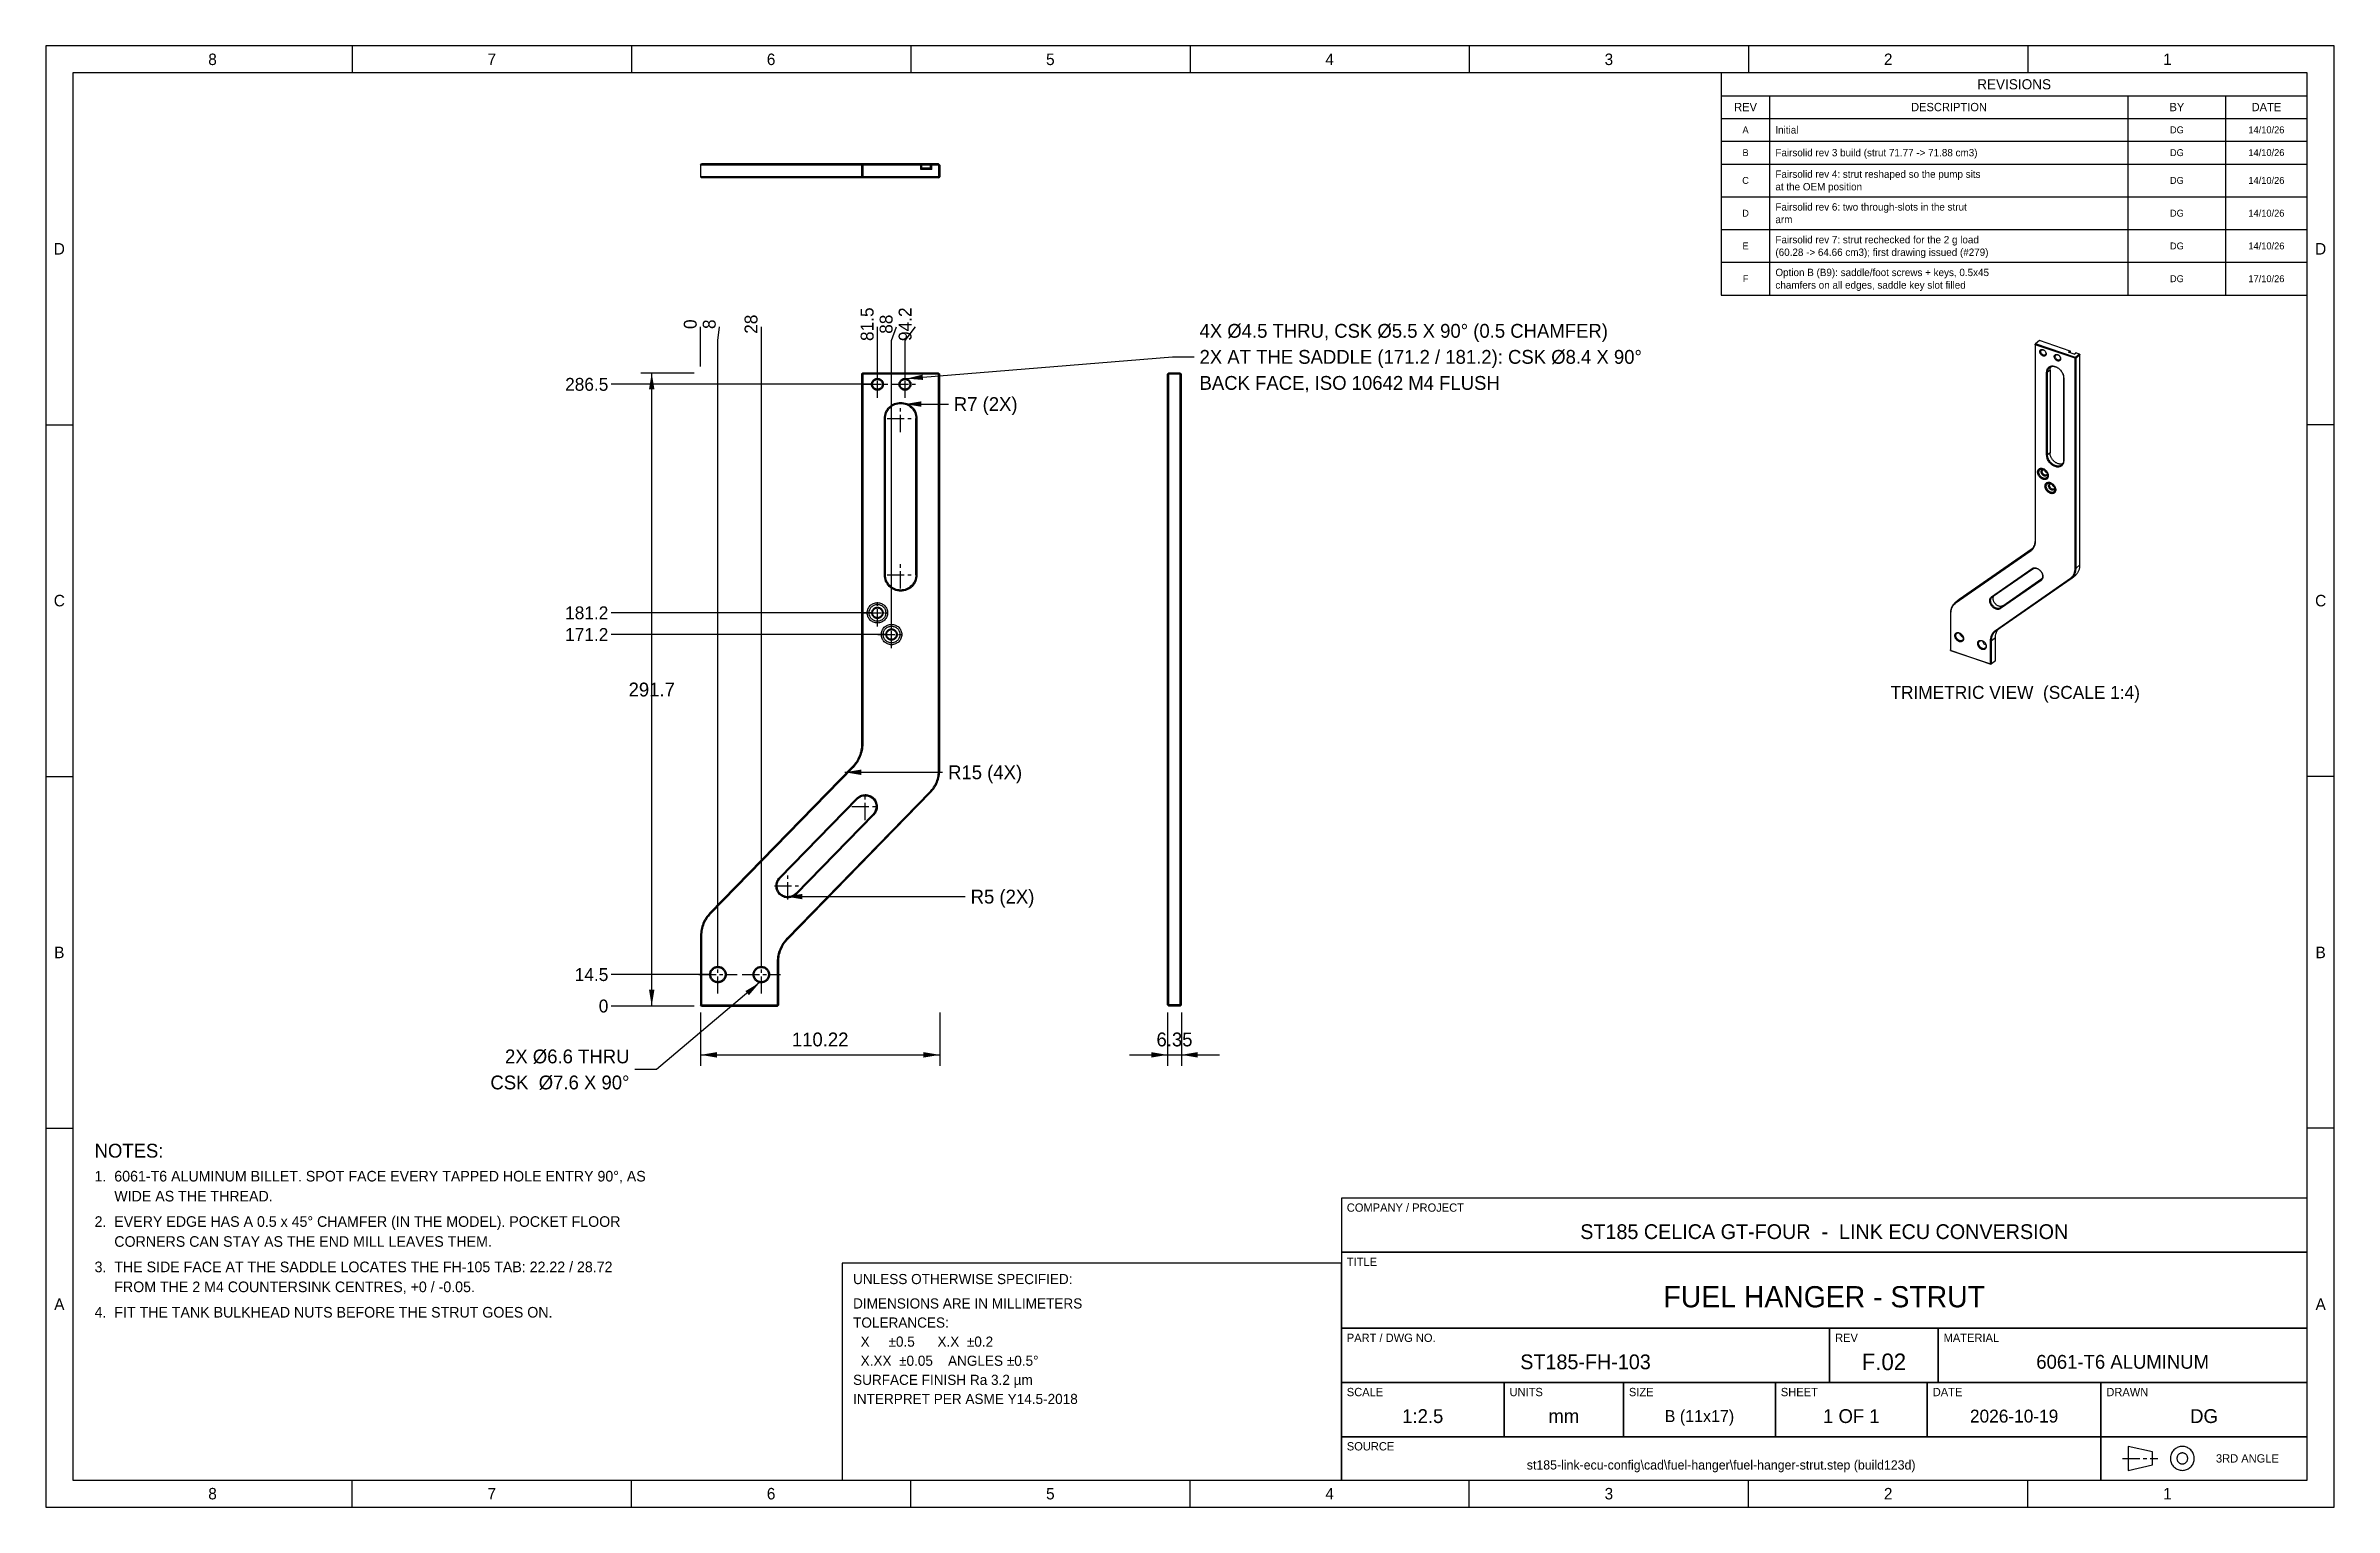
# Model space of a CAD drawing. Header units: millimetres. Extents: x 5 to 427, y 5 to 274.
import ezdxf
from ezdxf.enums import TextEntityAlignment as Align

# ---------------------------------------------------------------- set-up
doc = ezdxf.new("R2010")
doc.units = ezdxf.units.MM
doc.linetypes.add('CENTER', pattern=[5.08, 3.175, -0.635, 0.635, -0.635])
for name, color, linetype in [('BORDER', 7, 'CONTINUOUS'), ('CENTER', 1, 'CENTER'), ('DIM', 3, 'CONTINUOUS'), ('TANGENT', 7, 'CONTINUOUS'), ('TEXT', 7, 'Continuous'), ('THIN', 7, 'CONTINUOUS'), ('TITLE', 7, 'CONTINUOUS'), ('VISIBLE', 7, 'CONTINUOUS')]:
    doc.layers.add(name, color=color, linetype=linetype)

msp = doc.modelspace()

# ---------------------------------------------------------------- texts
at = {"layer": 'TEXT'}
for s, height, p in [('8', 2.12, (35.74, 271.9)), ('7', 2.12, (87.21, 271.9)), ('6', 2.12, (138.69, 271.9)), ('5', 2.12, (190.16, 271.9)), ('4', 2.12, (241.64, 271.9)), ('3', 2.12, (293.11, 271.9)), ('2', 2.12, (344.59, 271.9)), ('1', 2.12, (396.06, 271.9)), ('REVISIONS', 1.87, (367.8, 267.3)), ('REV', 1.53, (318.3, 263.1)), ('DESCRIPTION', 1.53, (355.8, 263.1)), ('BY', 1.53, (397.8, 263.1)), ('DATE', 1.53, (414.3, 263.1)), ('A', 1.27, (318.3, 258.9)), ('DG', 1.275, (397.8, 258.9)), ('14/10/26', 1.275, (414.3, 258.9)), ('B', 1.27, (318.3, 254.7)), ('DG', 1.275, (397.8, 254.7)), ('14/10/26', 1.275, (414.3, 254.7)), ('C', 1.27, (318.3, 249.58)), ('DG', 1.275, (397.8, 249.58)), ('14/10/26', 1.275, (414.3, 249.58)), ('D', 1.27, (318.3, 243.54)), ('DG', 1.275, (397.8, 243.54)), ('14/10/26', 1.275, (414.3, 243.54)), ('D', 2.12, (7.5, 236.97)), ('E', 1.27, (318.3, 237.5)), ('DG', 1.275, (397.8, 237.5)), ('14/10/26', 1.275, (414.3, 237.5)), ('D', 2.12, (424.3, 236.97)), ('F', 1.27, (318.3, 231.46)), ('DG', 1.275, (397.8, 231.46)), ('17/10/26', 1.275, (414.3, 231.46)), ('C', 2.12, (7.5, 172.12)), ('C', 2.12, (424.3, 172.12)), ('291.7', 2.55, (116.69, 155.73)), ('B', 2.12, (7.5, 107.27)), ('B', 2.12, (424.3, 107.27)), ('ST185 CELICA GT-FOUR  -  LINK ECU CONVERSION', 2.72, (332.8, 55.8)), ('A', 2.12, (7.5, 42.42)), ('FUEL HANGER - STRUT', 3.91, (332.8, 43.8)), ('A', 2.12, (424.3, 42.42)), ('ST185-FH-103', 2.72, (288.8, 31.8)), ('F.02', 3.06, (343.8, 31.8)), ('6061-T6 ALUMINUM', 2.55, (387.8, 31.8)), ('1:2.5', 2.55, (258.8, 21.8)), ('mm', 2.55, (284.8, 21.8)), ('B (11x17)', 2.21, (309.8, 21.8)), ('1 OF 1', 2.55, (337.8, 21.8)), ('2026-10-19', 2.38, (367.8, 21.8)), ('DG', 2.55, (402.8, 21.8)), ('st185-link-ecu-config\\cad\\fuel-hanger\\fuel-hanger-strut.step (build123d)', 1.7, (313.8, 12.8)), ('3RD ANGLE', 1.53, (410.8, 14)), ('8', 2.12, (35.74, 7.5)), ('7', 2.12, (87.21, 7.5)), ('6', 2.12, (138.69, 7.5)), ('5', 2.12, (190.16, 7.5)), ('4', 2.12, (241.64, 7.5)), ('3', 2.12, (293.11, 7.5)), ('2', 2.12, (344.59, 7.5)), ('1', 2.12, (396.06, 7.5))]:
    msp.add_text(s, height=height, dxfattribs=at).set_placement(p, align=Align.MIDDLE_CENTER)
for s, height, p in [('Initial', 1.36, (323.8, 258.9)), ('Fairsolid rev 3 build (strut 71.77 -> 71.88 cm3)', 1.36, (323.8, 254.7)), ('at the OEM position', 1.36, (323.8, 248.42)), ('Fairsolid rev 4: strut reshaped so the pump sits', 1.36, (323.8, 250.74)), ('Fairsolid rev 6: two through-slots in the strut', 1.36, (323.8, 244.7)), ('arm', 1.36, (323.8, 242.38)), ('(60.28 -> 64.66 cm3); first drawing issued (#279)', 1.36, (323.8, 236.34)), ('Fairsolid rev 7: strut rechecked for the 2 g load', 1.36, (323.8, 238.66)), ('Option B (B9): saddle/foot screws + keys, 0.5x45', 1.36, (323.8, 232.62)), ('chamfers on all edges, saddle key slot filled', 1.36, (323.8, 230.3)), ('4X %%c4.5 THRU, CSK %%c5.5 X 90%%d (0.5 CHAMFER)', 2.55, (217.66, 221.85)), ('2X AT THE SADDLE (171.2 / 181.2): CSK %%c8.4 X 90%%d', 2.55, (217.66, 217.05)), ('BACK FACE, ISO 10642 M4 FLUSH', 2.55, (217.66, 212.25)), ('R7 (2X)', 2.55, (172.37, 208.35)), ('R15 (4X)', 2.55, (171.31, 140.48)), ('R5 (2X)', 2.55, (175.47, 117.56))]:
    msp.add_text(s, height=height, dxfattribs=at).set_placement(p, align=Align.MIDDLE_LEFT)
for s, p in [('0', (125.69, 223.07)), ('8', (129.19, 223.07)), ('28', (136.89, 223.07)), ('81.5', (158.29, 223.07)), ('88', (161.79, 223.07)), ('94.2', (165.29, 223.07))]:
    msp.add_text(s, height=2.38, rotation=90, dxfattribs=at).set_placement(p, align=Align.BOTTOM_CENTER)
for s, height, p in [('286.5', 2.38, (108.69, 211.99)), ('181.2', 2.38, (108.69, 169.87)), ('171.2', 2.38, (108.69, 165.87)), ('14.5', 2.38, (108.69, 103.19)), ('0', 2.38, (108.69, 97.39)), ('2X %%c6.6 THRU', 2.55, (112.58, 88.1)), ('CSK  %%c7.6 X 90%%d', 2.55, (112.58, 83.3))]:
    msp.add_text(s, height=height, dxfattribs=at).set_placement(p, align=Align.MIDDLE_RIGHT)
msp.add_text('TRIMETRIC VIEW  (SCALE 1:4)', height=2.38, dxfattribs=at).set_placement((368, 156.39), align=Align.TOP_CENTER)
for s, p in [('110.22', (147.73, 89.19)), ('6.35', (213.04, 89.19))]:
    msp.add_text(s, height=2.55, dxfattribs=at).set_placement(p, align=Align.BOTTOM_CENTER)
for s, height, p in [('NOTES:', 2.55, (14, 72)), ('1.  6061-T6 ALUMINUM BILLET. SPOT FACE EVERY TAPPED HOLE ENTRY 90%%d, AS', 1.955, (14, 67)), ('     WIDE AS THE THREAD.', 1.955, (14, 63.32)), ('COMPANY / PROJECT', 1.53, (244.8, 61)), ('2.  EVERY EDGE HAS A 0.5 x 45%%d CHAMFER (IN THE MODEL). POCKET FLOOR', 1.955, (14, 58.64)), ('     CORNERS CAN STAY AS THE END MILL LEAVES THEM.', 1.955, (14, 54.96)), ('TITLE', 1.53, (244.8, 51)), ('3.  THE SIDE FACE AT THE SADDLE LOCATES THE FH-105 TAB: 22.22 / 28.72', 1.955, (14, 50.28)), ('     FROM THE 2 M4 COUNTERSINK CENTRES, +0 / -0.05.', 1.955, (14, 46.6)), ('UNLESS OTHERWISE SPECIFIED:', 1.87, (153.8, 48)), ('DIMENSIONS ARE IN MILLIMETERS', 1.87, (153.8, 43.5)), ('4.  FIT THE TANK BULKHEAD NUTS BEFORE THE STRUT GOES ON.', 1.955, (14, 41.92)), ('TOLERANCES:', 1.87, (153.8, 39.98)), ('  X     %%p0.5      X.X  %%p0.2', 1.87, (153.8, 36.46)), ('PART / DWG NO.', 1.53, (244.8, 37)), ('REV', 1.53, (334.8, 37)), ('MATERIAL', 1.53, (354.8, 37)), ('  X.XX  %%p0.05    ANGLES %%p0.5%%d', 1.87, (153.8, 32.94)), ('SURFACE FINISH Ra 3.2 µm', 1.87, (153.8, 29.42)), ('INTERPRET PER ASME Y14.5-2018', 1.87, (153.8, 25.9)), ('SCALE', 1.53, (244.8, 27)), ('UNITS', 1.53, (274.8, 27)), ('SIZE', 1.53, (296.8, 27)), ('SHEET', 1.53, (324.8, 27)), ('DATE', 1.53, (352.8, 27)), ('DRAWN', 1.53, (384.8, 27)), ('SOURCE', 1.53, (244.8, 17))]:
    msp.add_text(s, height=height, dxfattribs=at).set_placement(p, align=Align.TOP_LEFT)

# ---------------------------------------------------------------- linework, layer by layer
at = {"layer": 'BORDER'}
msp.add_lwpolyline([(10, 10), (421.8, 10), (421.8, 269.4), (10, 269.4)], close=True, dxfattribs=at)
at = {"layer": 'CENTER'}
for points in [[(155.79, 211.99), (160.79, 211.99)], [(158.29, 209.49), (158.29, 214.49)], [(160.87, 211.99), (165.87, 211.99)], [(163.37, 209.49), (163.37, 214.49)], [(162.57, 203.17), (162.57, 208.17)], [(160.07, 205.67), (165.07, 205.67)], [(162.57, 174.37), (162.57, 179.37)], [(160.07, 176.87), (165.07, 176.87)], [(155.79, 169.87), (160.79, 169.87)], [(158.29, 167.37), (158.29, 172.37)], [(158.39, 165.87), (163.39, 165.87)], [(160.89, 163.37), (160.89, 168.37)], [(156.04, 131.66), (156.04, 136.66)], [(153.54, 134.16), (158.54, 134.16)], [(139.29, 119.53), (144.29, 119.53)], [(141.79, 117.03), (141.79, 122.03)], [(128.89, 99.67), (128.89, 106.71)], [(136.89, 99.67), (136.89, 106.71)], [(125.37, 103.19), (132.41, 103.19)], [(133.37, 103.19), (140.41, 103.19)], [(387.8, 14), (394.3, 14)]]:
    msp.add_lwpolyline(points, dxfattribs=at)
at = {"layer": 'DIM'}
for points in [[(125.69, 215.27), (125.69, 220.07), (125.69, 222.57)], [(128.89, 104.39), (128.89, 220.07), (129.19, 222.57)], [(136.89, 104.39), (136.89, 220.07), (136.89, 222.57)], [(158.29, 213.19), (158.29, 220.07), (158.29, 222.57)], [(160.89, 167.07), (160.89, 220.07), (161.79, 222.57)], [(163.37, 213.19), (163.37, 220.07), (165.29, 222.57)], [(163.66, 213.05), (212.66, 217.05), (216.66, 217.05)], [(157.09, 211.99), (111.69, 211.99), (109.19, 211.99)], [(124.49, 214.07), (114.69, 214.07)], [(116.69, 97.39), (116.69, 214.07)], [(163.37, 208.35), (167.37, 208.35), (171.37, 208.35)], [(157.09, 169.87), (111.69, 169.87), (109.19, 169.87)], [(159.69, 165.87), (111.69, 165.87), (109.19, 165.87)], [(152.31, 140.48), (166.31, 140.48), (170.31, 140.48)], [(141.47, 117.56), (170.47, 117.56), (174.47, 117.56)], [(127.69, 103.19), (111.69, 103.19), (109.19, 103.19)], [(136.58, 101.7), (117.58, 85.7), (113.58, 85.7)], [(124.49, 97.39), (111.69, 97.39), (109.19, 97.39)], [(124.49, 97.39), (114.69, 97.39)], [(125.69, 96.19), (125.69, 86.39)], [(169.77, 96.19), (169.77, 86.39)], [(211.77, 96.19), (211.77, 86.39)], [(214.31, 96.19), (214.31, 86.39)], [(125.69, 88.39), (169.77, 88.39)], [(204.77, 88.39), (221.31, 88.39)]]:
    msp.add_lwpolyline(points, dxfattribs=at)
for points in [[(116.69, 214.07), (116.19, 211.07), (117.19, 211.07)], [(163.66, 213.05), (166.69, 212.8), (166.61, 213.79)], [(163.37, 208.35), (166.37, 207.85), (166.37, 208.85)], [(152.31, 140.48), (155.31, 139.98), (155.31, 140.98)], [(141.47, 117.56), (144.47, 117.06), (144.47, 118.06)], [(136.58, 101.7), (133.96, 100.15), (134.61, 99.39)], [(116.69, 97.39), (117.19, 100.39), (116.19, 100.39)], [(125.69, 88.39), (128.69, 87.89), (128.69, 88.89)], [(169.77, 88.39), (166.77, 88.89), (166.77, 87.89)], [(211.77, 88.39), (208.77, 88.89), (208.77, 87.89)], [(214.31, 88.39), (217.31, 87.89), (217.31, 88.89)]]:
    msp.add_solid(points, dxfattribs=at)
at = {"layer": 'TANGENT'}
for points in [[(373.79, 214.23), (373.96, 214.25)], [(374.42, 214.62), (373.96, 214.25)], [(376.94, 213.16), (376.9, 213.25)], [(373.79, 198.96), (373.96, 198.98)], [(374.42, 199.35), (373.96, 198.98)], [(376.94, 197.88), (376.9, 197.97)], [(370.99, 181.51), (370.76, 181.32)], [(371.65, 183.24), (371.69, 183.15)], [(370.76, 181.32), (370.77, 181.17)], [(371.11, 178.04), (371.25, 177.99)], [(379.21, 178.11), (379.04, 178.09)], [(379.94, 178.71), (379.21, 178.11)], [(372.83, 176.06), (372.76, 176)], [(372.76, 175.84), (372.76, 176)], [(378.32, 176.2), (378.18, 176.24)], [(356.06, 169.81), (356.1, 169.72)], [(357.68, 172.32), (356.95, 171.72)], [(356.95, 171.72), (356.96, 171.57)], [(363.62, 172.83), (363.77, 172.79)], [(365.73, 171.17), (365.27, 170.79)], [(365.28, 170.64), (365.27, 170.79)], [(363.62, 164.68), (363.45, 164.66)], [(364.35, 165.27), (363.62, 164.68)], [(364.52, 166.59), (364.37, 166.64)]]:
    msp.add_lwpolyline(points, dxfattribs=at)
at = {"layer": 'THIN'}
for points in [[(5, 5), (426.8, 5), (426.8, 274.4), (5, 274.4)], [(243.8, 52), (421.8, 52), (421.8, 62), (243.8, 62)], [(243.8, 38), (421.8, 38), (421.8, 52), (243.8, 52)], [(243.8, 28), (333.8, 28), (333.8, 38), (243.8, 38)], [(333.8, 28), (353.8, 28), (353.8, 38), (333.8, 38)], [(353.8, 28), (421.8, 28), (421.8, 38), (353.8, 38)], [(243.8, 18), (273.8, 18), (273.8, 28), (243.8, 28)], [(273.8, 18), (295.8, 18), (295.8, 28), (273.8, 28)], [(295.8, 18), (323.8, 18), (323.8, 28), (295.8, 28)], [(323.8, 18), (351.8, 18), (351.8, 28), (323.8, 28)], [(351.8, 18), (383.8, 18), (383.8, 28), (351.8, 28)], [(383.8, 18), (421.8, 18), (421.8, 28), (383.8, 28)], [(243.8, 10), (383.8, 10), (383.8, 18), (243.8, 18)], [(383.8, 10), (421.8, 10), (421.8, 18), (383.8, 18)], [(388.8, 11.8), (393.3, 12.8), (393.3, 15.2), (388.8, 16.2)]]:
    msp.add_lwpolyline(points, close=True, dxfattribs=at)
for points in [[(61.48, 274.4), (61.48, 269.4)], [(112.95, 274.4), (112.95, 269.4)], [(164.43, 274.4), (164.43, 269.4)], [(215.9, 274.4), (215.9, 269.4)], [(267.38, 274.4), (267.38, 269.4)], [(318.85, 274.4), (318.85, 269.4)], [(370.32, 274.4), (370.32, 269.4)], [(313.8, 265.2), (421.8, 265.2)], [(322.8, 228.44), (322.8, 265.2)], [(388.8, 228.44), (388.8, 265.2)], [(406.8, 228.44), (406.8, 265.2)], [(313.8, 261), (421.8, 261)], [(313.8, 256.8), (421.8, 256.8)], [(313.8, 252.6), (421.8, 252.6)], [(313.8, 246.56), (421.8, 246.56)], [(313.8, 240.52), (421.8, 240.52)], [(313.8, 234.48), (421.8, 234.48)], [(5, 204.55), (10, 204.55)], [(426.8, 204.55), (421.8, 204.55)], [(5, 139.7), (10, 139.7)], [(426.8, 139.7), (421.8, 139.7)], [(5, 74.85), (10, 74.85)], [(426.8, 74.85), (421.8, 74.85)], [(401, 14), (400.99, 14.19), (400.97, 14.38), (400.93, 14.57), (400.87, 14.75), (400.79, 14.93), (400.71, 15.1), (400.6, 15.26), (400.49, 15.41), (400.36, 15.56), (400.21, 15.69), (400.06, 15.8), (399.9, 15.91), (399.73, 15.99), (399.55, 16.07), (399.37, 16.13), (399.18, 16.17), (398.99, 16.19), (398.8, 16.2), (398.61, 16.19), (398.42, 16.17), (398.23, 16.13), (398.05, 16.07), (397.87, 15.99), (397.7, 15.91), (397.54, 15.8), (397.39, 15.69), (397.24, 15.56), (397.11, 15.41), (397, 15.26), (396.89, 15.1), (396.81, 14.93), (396.73, 14.75), (396.67, 14.57), (396.63, 14.38), (396.61, 14.19), (396.6, 14), (396.61, 13.81), (396.63, 13.62), (396.67, 13.43), (396.73, 13.25), (396.81, 13.07), (396.89, 12.9), (397, 12.74), (397.11, 12.59), (397.24, 12.44), (397.39, 12.31), (397.54, 12.2), (397.7, 12.09), (397.87, 12.01), (398.05, 11.93), (398.23, 11.87), (398.42, 11.83), (398.61, 11.81), (398.8, 11.8), (398.99, 11.81), (399.18, 11.83), (399.37, 11.87), (399.55, 11.93), (399.73, 12.01), (399.9, 12.09), (400.06, 12.2), (400.21, 12.31), (400.36, 12.44), (400.49, 12.59), (400.6, 12.74), (400.71, 12.9), (400.79, 13.07), (400.87, 13.25), (400.93, 13.43), (400.97, 13.62), (400.99, 13.81), (401, 14)], [(399.8, 14), (399.8, 14.09), (399.78, 14.17), (399.77, 14.26), (399.74, 14.34), (399.71, 14.42), (399.67, 14.5), (399.62, 14.57), (399.57, 14.64), (399.51, 14.71), (399.44, 14.77), (399.37, 14.82), (399.3, 14.87), (399.22, 14.91), (399.14, 14.94), (399.06, 14.97), (398.97, 14.98), (398.89, 15), (398.8, 15), (398.71, 15), (398.63, 14.98), (398.54, 14.97), (398.46, 14.94), (398.38, 14.91), (398.3, 14.87), (398.23, 14.82), (398.16, 14.77), (398.09, 14.71), (398.03, 14.64), (397.98, 14.57), (397.93, 14.5), (397.89, 14.42), (397.86, 14.34), (397.83, 14.26), (397.82, 14.17), (397.8, 14.09), (397.8, 14), (397.8, 13.91), (397.82, 13.83), (397.83, 13.74), (397.86, 13.66), (397.89, 13.58), (397.93, 13.5), (397.98, 13.43), (398.03, 13.36), (398.09, 13.29), (398.16, 13.23), (398.23, 13.18), (398.3, 13.13), (398.38, 13.09), (398.46, 13.06), (398.54, 13.03), (398.63, 13.02), (398.71, 13), (398.8, 13), (398.89, 13), (398.97, 13.02), (399.06, 13.03), (399.14, 13.06), (399.22, 13.09), (399.3, 13.13), (399.37, 13.18), (399.44, 13.23), (399.51, 13.29), (399.57, 13.36), (399.62, 13.43), (399.67, 13.5), (399.71, 13.58), (399.74, 13.66), (399.77, 13.74), (399.78, 13.83), (399.8, 13.91), (399.8, 14)], [(61.48, 5), (61.48, 10)], [(112.95, 5), (112.95, 10)], [(164.43, 5), (164.43, 10)], [(215.9, 5), (215.9, 10)], [(267.38, 5), (267.38, 10)], [(318.85, 5), (318.85, 10)], [(370.32, 5), (370.32, 10)]]:
    msp.add_lwpolyline(points, dxfattribs=at)
at = {"layer": 'TITLE'}
for points in [[(313.8, 228.44), (421.8, 228.44), (421.8, 269.4), (313.8, 269.4)], [(243.8, 10), (421.8, 10), (421.8, 62), (243.8, 62)], [(151.8, 10), (243.8, 10), (243.8, 50), (151.8, 50)]]:
    msp.add_lwpolyline(points, close=True, dxfattribs=at)
at = {"layer": 'VISIBLE'}
for points in [[(125.69, 252.41), (125.89, 252.61)], [(125.69, 252.41), (125.69, 250.27)], [(127.39, 252.41), (127.16, 252.41), (126.95, 252.41), (126.76, 252.41), (126.58, 252.41), (126.41, 252.41), (126.26, 252.41), (126.13, 252.41), (126.01, 252.41), (125.91, 252.41), (125.83, 252.41), (125.77, 252.41), (125.72, 252.41), (125.7, 252.41), (125.69, 252.41)], [(125.69, 250.27), (125.89, 250.07)], [(127.39, 250.27), (127.16, 250.27), (126.95, 250.27), (126.76, 250.27), (126.58, 250.27), (126.41, 250.27), (126.26, 250.27), (126.13, 250.27), (126.01, 250.27), (125.91, 250.27), (125.83, 250.27), (125.77, 250.27), (125.72, 250.27), (125.7, 250.27), (125.69, 250.27)], [(127.53, 252.61), (127.31, 252.61), (127.11, 252.61), (126.92, 252.61), (126.75, 252.61), (126.59, 252.61), (126.44, 252.61), (126.31, 252.61), (126.2, 252.61), (126.11, 252.61), (126.03, 252.61), (125.97, 252.61), (125.92, 252.61), (125.89, 252.61), (125.89, 252.61)], [(127.53, 250.07), (127.31, 250.07), (127.11, 250.07), (126.92, 250.07), (126.75, 250.07), (126.59, 250.07), (126.44, 250.07), (126.31, 250.07), (126.2, 250.07), (126.11, 250.07), (126.03, 250.07), (125.97, 250.07), (125.92, 250.07), (125.89, 250.07), (125.89, 250.07)], [(153.67, 252.41), (127.39, 252.41)], [(153.67, 250.27), (127.39, 250.27)], [(153.82, 252.61), (127.53, 252.61)], [(153.82, 250.07), (127.53, 250.07)], [(155.37, 252.41), (155.36, 252.41), (155.34, 252.41), (155.29, 252.41), (155.23, 252.41), (155.15, 252.41), (155.05, 252.41), (154.93, 252.41), (154.8, 252.41), (154.65, 252.41), (154.48, 252.41), (154.3, 252.41), (154.11, 252.41), (153.9, 252.41), (153.67, 252.41)], [(155.37, 250.27), (155.36, 250.27), (155.34, 250.27), (155.29, 250.27), (155.23, 250.27), (155.15, 250.27), (155.05, 250.27), (154.93, 250.27), (154.8, 250.27), (154.65, 250.27), (154.48, 250.27), (154.3, 250.27), (154.11, 250.27), (153.9, 250.27), (153.67, 250.27)], [(155.57, 252.61), (155.56, 252.61), (155.54, 252.61), (155.49, 252.61), (155.42, 252.61), (155.34, 252.61), (155.24, 252.61), (155.12, 252.61), (154.98, 252.61), (154.83, 252.61), (154.65, 252.61), (154.47, 252.61), (154.26, 252.61), (154.05, 252.61), (153.82, 252.61)], [(155.57, 250.07), (155.56, 250.07), (155.54, 250.07), (155.49, 250.07), (155.42, 250.07), (155.34, 250.07), (155.24, 250.07), (155.12, 250.07), (154.98, 250.07), (154.83, 250.07), (154.65, 250.07), (154.47, 250.07), (154.26, 250.07), (154.05, 250.07), (153.82, 250.07)], [(155.57, 252.61), (155.37, 252.41)], [(155.37, 252.41), (155.37, 250.27)], [(155.57, 252.41), (155.37, 252.41)], [(155.57, 250.07), (155.37, 250.27)], [(155.57, 250.27), (155.37, 250.27)], [(166.29, 252.61), (155.57, 252.61)], [(155.57, 252.41), (155.57, 252.61)], [(166.29, 252.41), (155.57, 252.41)], [(155.57, 252.41), (155.57, 250.27)], [(155.57, 250.27), (155.57, 250.07)], [(169.57, 250.27), (155.57, 250.27)], [(169.57, 250.07), (155.57, 250.07)], [(168.29, 252.61), (168.26, 252.61), (168.19, 252.61), (168.07, 252.61), (167.91, 252.61), (167.72, 252.61), (167.51, 252.61), (167.29, 252.61), (167.06, 252.61), (166.85, 252.61), (166.66, 252.61), (166.5, 252.61), (166.39, 252.61), (166.31, 252.61), (166.29, 252.61)], [(166.29, 252.61), (166.29, 252.41)], [(166.49, 252.41), (166.29, 252.61)], [(166.49, 252.41), (166.29, 252.41)], [(166.29, 251.61), (166.29, 252.41)], [(166.29, 251.61), (166.49, 251.81)], [(168.29, 251.61), (166.29, 251.61)], [(168.09, 252.41), (168.07, 252.41), (168.01, 252.41), (167.91, 252.41), (167.78, 252.41), (167.63, 252.41), (167.46, 252.41), (167.29, 252.41), (167.11, 252.41), (166.94, 252.41), (166.79, 252.41), (166.66, 252.41), (166.57, 252.41), (166.51, 252.41), (166.49, 252.41)], [(166.49, 251.81), (166.49, 252.41)], [(168.09, 251.81), (166.49, 251.81)], [(168.29, 252.61), (168.09, 252.41)], [(168.29, 252.41), (168.09, 252.41)], [(168.09, 251.81), (168.09, 252.41)], [(168.29, 251.61), (168.09, 251.81)], [(169.57, 252.61), (168.29, 252.61)], [(168.29, 252.41), (168.29, 252.61)], [(169.57, 252.41), (168.29, 252.41)], [(168.29, 251.61), (168.29, 252.41)], [(169.57, 252.61), (169.77, 252.41)], [(169.57, 252.41), (169.57, 252.61)], [(169.57, 252.41), (169.77, 252.41)], [(169.57, 252.41), (169.57, 250.27)], [(169.57, 250.07), (169.77, 250.27)], [(169.57, 250.27), (169.57, 250.07)], [(169.57, 250.27), (169.77, 250.27)], [(169.77, 252.41), (169.77, 250.27)], [(372.38, 219.98), (371.65, 219.39)], [(371.76, 219.46), (371.65, 219.39)], [(371.65, 219.39), (371.65, 183.24)], [(371.69, 219.3), (371.65, 219.39)], [(371.76, 219.46), (371.69, 219.3)], [(372.48, 220.05), (371.76, 219.46)], [(379.11, 216.95), (371.76, 219.46)], [(372.48, 220.05), (372.38, 219.98)], [(378.11, 218.13), (372.48, 220.05)], [(379.04, 216.79), (371.69, 219.3)], [(371.69, 219.3), (371.69, 183.15)], [(373.69, 217.62), (373.69, 217.56), (373.68, 217.51), (373.67, 217.46), (373.65, 217.41), (373.62, 217.36), (373.59, 217.33), (373.56, 217.29), (373.52, 217.26), (373.48, 217.24), (373.43, 217.22), (373.39, 217.21), (373.33, 217.2), (373.28, 217.2), (373.23, 217.2), (373.17, 217.21), (373.11, 217.23), (373.06, 217.25), (373, 217.28), (372.89, 217.35), (372.79, 217.44), (372.71, 217.54), (372.63, 217.65), (372.58, 217.77), (372.56, 217.83), (372.55, 217.89), (372.54, 217.95), (372.54, 218.01), (372.54, 218.07), (372.55, 218.12), (372.56, 218.17), (372.58, 218.22), (372.6, 218.26), (372.63, 218.3), (372.67, 218.34), (372.71, 218.37), (372.75, 218.39), (372.79, 218.41), (372.84, 218.42), (372.89, 218.43), (372.95, 218.43), (373, 218.42), (373.06, 218.41), (373.11, 218.4), (373.17, 218.37), (373.23, 218.35), (373.33, 218.28), (373.43, 218.19), (373.52, 218.09), (373.59, 217.97), (373.65, 217.85), (373.67, 217.79), (373.68, 217.73), (373.69, 217.67), (373.69, 217.62)], [(373.54, 217.43), (373.51, 217.41), (373.47, 217.39), (373.43, 217.38), (373.39, 217.37), (373.31, 217.37), (373.21, 217.38), (373.12, 217.42), (373.03, 217.47), (372.95, 217.53), (372.87, 217.61), (372.81, 217.7), (372.76, 217.8), (372.73, 217.9), (372.71, 218), (372.71, 218.09), (372.73, 218.17), (372.75, 218.21), (372.77, 218.25), (372.8, 218.28), (372.82, 218.3)], [(372.82, 218.3), (372.88, 218.34), (372.93, 218.36), (373, 218.37), (373.07, 218.37), (373.14, 218.36), (373.21, 218.34), (373.28, 218.3), (373.35, 218.26), (373.41, 218.21), (373.47, 218.15), (373.52, 218.08), (373.57, 218.01), (373.61, 217.93), (373.63, 217.86), (373.65, 217.78), (373.65, 217.71)], [(373.65, 217.71), (373.65, 217.63), (373.62, 217.55), (373.59, 217.49), (373.54, 217.43)], [(373.79, 214.23), (373.8, 214.38), (373.82, 214.53), (373.86, 214.67), (373.91, 214.8), (373.98, 214.92), (374.06, 215.02), (374.15, 215.12), (374.25, 215.2), (374.37, 215.26), (374.49, 215.31), (374.62, 215.35), (374.76, 215.37), (374.91, 215.37), (375.06, 215.36), (375.21, 215.33), (375.37, 215.28), (375.52, 215.22), (375.67, 215.15), (375.82, 215.06), (375.97, 214.96), (376.11, 214.84), (376.24, 214.72), (376.36, 214.58), (376.48, 214.44), (376.58, 214.29), (376.68, 214.13), (376.75, 213.97), (376.82, 213.8), (376.87, 213.64), (376.91, 213.48), (376.93, 213.31), (376.94, 213.16)], [(374.32, 215.1), (374.4, 215.16), (374.48, 215.21), (374.57, 215.25), (374.66, 215.28), (374.76, 215.3), (374.86, 215.31), (374.96, 215.32), (375.07, 215.31), (375.18, 215.3), (375.29, 215.28), (375.4, 215.24), (375.51, 215.2), (375.62, 215.16), (375.73, 215.1), (375.84, 215.04), (375.95, 214.96), (376.05, 214.89), (376.15, 214.8), (376.25, 214.71), (376.34, 214.61), (376.42, 214.51), (376.5, 214.41), (376.57, 214.3), (376.64, 214.18), (376.7, 214.07), (376.75, 213.95), (376.8, 213.83), (376.84, 213.71), (376.87, 213.59), (376.89, 213.48), (376.9, 213.36), (376.9, 213.25)], [(374.42, 214.62), (374.42, 214.71), (374.43, 214.8), (374.44, 214.88), (374.46, 214.96), (374.48, 215.04), (374.51, 215.11), (374.54, 215.18), (374.58, 215.25)], [(376.36, 216.71), (376.36, 216.65), (376.35, 216.6), (376.33, 216.54), (376.32, 216.5), (376.29, 216.45), (376.26, 216.41), (376.23, 216.38), (376.19, 216.35), (376.15, 216.33), (376.1, 216.31), (376.05, 216.3), (376, 216.29), (375.95, 216.29), (375.89, 216.29), (375.84, 216.3), (375.78, 216.32), (375.73, 216.34), (375.67, 216.37), (375.56, 216.44), (375.46, 216.53), (375.37, 216.63), (375.3, 216.74), (375.25, 216.86), (375.23, 216.92), (375.22, 216.98), (375.21, 217.04), (375.2, 217.1), (375.21, 217.16), (375.22, 217.21), (375.23, 217.26), (375.25, 217.31), (375.27, 217.35), (375.3, 217.39), (375.34, 217.43), (375.37, 217.45), (375.42, 217.48), (375.46, 217.5), (375.51, 217.51), (375.56, 217.52), (375.61, 217.52), (375.67, 217.51), (375.73, 217.5), (375.78, 217.49), (375.84, 217.46), (375.89, 217.44), (376, 217.37), (376.1, 217.28), (376.19, 217.18), (376.26, 217.06), (376.32, 216.94), (376.33, 216.88), (376.35, 216.82), (376.36, 216.76), (376.36, 216.71)], [(376.21, 216.52), (376.17, 216.5), (376.14, 216.48), (376.1, 216.47), (376.06, 216.46), (375.97, 216.46), (375.88, 216.47), (375.79, 216.51), (375.7, 216.56), (375.61, 216.62), (375.54, 216.7), (375.48, 216.79), (375.43, 216.89), (375.39, 216.99), (375.38, 217.09), (375.38, 217.18), (375.4, 217.26), (375.42, 217.3), (375.44, 217.34), (375.46, 217.37), (375.49, 217.39)], [(375.49, 217.39), (375.54, 217.43), (375.6, 217.45), (375.67, 217.46), (375.73, 217.46), (375.8, 217.45), (375.88, 217.43), (375.95, 217.39), (376.01, 217.35), (376.08, 217.3), (376.14, 217.24), (376.19, 217.17), (376.24, 217.1), (376.27, 217.02), (376.3, 216.95), (376.32, 216.87), (376.32, 216.8)], [(376.32, 216.8), (376.31, 216.71), (376.29, 216.64), (376.26, 216.58), (376.21, 216.52)], [(377.84, 217.91), (378.11, 218.13)], [(378.89, 217.55), (377.84, 217.91)], [(378.03, 217.84), (378.21, 217.99)], [(378.18, 218.08), (378.11, 218.13)], [(378.21, 217.99), (378.11, 218.13)], [(378.21, 217.99), (378.18, 218.08)], [(378.21, 217.78), (378.21, 217.99)], [(378.87, 217.56), (379.05, 217.7)], [(378.89, 217.55), (379.16, 217.77)], [(379.11, 216.95), (379.04, 216.79)], [(379.04, 216.79), (379.21, 216.81)], [(379.04, 178.09), (379.04, 216.79)], [(379.16, 217.77), (379.05, 217.7)], [(379.83, 217.54), (379.11, 216.95)], [(379.11, 216.95), (379.21, 216.81)], [(379.83, 217.54), (379.16, 217.77)], [(379.94, 217.4), (379.21, 216.81)], [(379.21, 178.11), (379.21, 216.81)], [(379.83, 217.54), (379.9, 217.49)], [(379.83, 217.54), (379.94, 217.4)], [(379.9, 217.49), (379.94, 217.4)], [(379.94, 178.71), (379.94, 217.4)], [(155.57, 214.07), (155.37, 213.87)], [(155.37, 213.87), (155.37, 145.71)], [(155.57, 213.87), (155.37, 213.87)], [(155.57, 214.07), (155.57, 213.87)], [(169.57, 214.07), (155.57, 214.07)], [(169.57, 213.87), (155.57, 213.87)], [(155.57, 213.87), (155.57, 145.71)], [(159.39, 211.99), (159.38, 211.88), (159.37, 211.78), (159.34, 211.67), (159.3, 211.57), (159.26, 211.47), (159.2, 211.38), (159.14, 211.29), (159.06, 211.21), (158.98, 211.14), (158.9, 211.08), (158.8, 211.02), (158.71, 210.97), (158.61, 210.94), (158.5, 210.91), (158.39, 210.9), (158.29, 210.89), (158.18, 210.9), (158.07, 210.91), (157.97, 210.94), (157.87, 210.97), (157.77, 211.02), (157.68, 211.08), (157.59, 211.14), (157.51, 211.21), (157.44, 211.29), (157.37, 211.38), (157.32, 211.47), (157.27, 211.57), (157.23, 211.67), (157.21, 211.78), (157.19, 211.88), (157.19, 211.99), (157.19, 212.1), (157.21, 212.2), (157.23, 212.31), (157.27, 212.41), (157.32, 212.51), (157.37, 212.6), (157.44, 212.69), (157.51, 212.77), (157.59, 212.84), (157.68, 212.9), (157.77, 212.96), (157.87, 213.01), (157.97, 213.04), (158.07, 213.07), (158.18, 213.08), (158.29, 213.09), (158.39, 213.08), (158.5, 213.07), (158.61, 213.04), (158.71, 213.01), (158.8, 212.96), (158.9, 212.9), (158.98, 212.84), (159.06, 212.77), (159.14, 212.69), (159.2, 212.6), (159.26, 212.51), (159.3, 212.41), (159.34, 212.31), (159.37, 212.2), (159.38, 212.1), (159.39, 211.99)], [(159.19, 211.99), (159.18, 211.9), (159.17, 211.81), (159.15, 211.73), (159.12, 211.65), (159.08, 211.57), (159.03, 211.49), (158.98, 211.42), (158.92, 211.35), (158.86, 211.29), (158.79, 211.24), (158.71, 211.2), (158.63, 211.16), (158.55, 211.13), (158.46, 211.11), (158.37, 211.09), (158.29, 211.09), (158.2, 211.09), (158.11, 211.11), (158.02, 211.13), (157.94, 211.16), (157.86, 211.2), (157.79, 211.24), (157.72, 211.29), (157.65, 211.35), (157.59, 211.42), (157.54, 211.49), (157.49, 211.57), (157.45, 211.65), (157.42, 211.73), (157.4, 211.81), (157.39, 211.9), (157.39, 211.99), (157.39, 212.08), (157.4, 212.17), (157.42, 212.25), (157.45, 212.33), (157.49, 212.41), (157.54, 212.49), (157.59, 212.56), (157.65, 212.63), (157.72, 212.69), (157.79, 212.74), (157.86, 212.78), (157.94, 212.82), (158.02, 212.85), (158.11, 212.87), (158.2, 212.89), (158.29, 212.89), (158.37, 212.89), (158.46, 212.87), (158.55, 212.85), (158.63, 212.82), (158.71, 212.78), (158.79, 212.74), (158.86, 212.69), (158.92, 212.63), (158.98, 212.56), (159.03, 212.49), (159.08, 212.41), (159.12, 212.33), (159.15, 212.25), (159.17, 212.17), (159.18, 212.08), (159.19, 211.99)], [(164.47, 211.99), (164.46, 211.88), (164.45, 211.78), (164.42, 211.67), (164.38, 211.57), (164.34, 211.47), (164.28, 211.38), (164.22, 211.29), (164.14, 211.21), (164.06, 211.14), (163.98, 211.08), (163.88, 211.02), (163.79, 210.97), (163.69, 210.94), (163.58, 210.91), (163.47, 210.9), (163.37, 210.89), (163.26, 210.9), (163.15, 210.91), (163.05, 210.94), (162.95, 210.97), (162.85, 211.02), (162.76, 211.08), (162.67, 211.14), (162.59, 211.21), (162.52, 211.29), (162.45, 211.38), (162.4, 211.47), (162.35, 211.57), (162.31, 211.67), (162.29, 211.78), (162.27, 211.88), (162.27, 211.99), (162.27, 212.1), (162.29, 212.2), (162.31, 212.31), (162.35, 212.41), (162.4, 212.51), (162.45, 212.6), (162.52, 212.69), (162.59, 212.77), (162.67, 212.84), (162.76, 212.9), (162.85, 212.96), (162.95, 213.01), (163.05, 213.04), (163.15, 213.07), (163.26, 213.08), (163.37, 213.09), (163.47, 213.08), (163.58, 213.07), (163.69, 213.04), (163.79, 213.01), (163.88, 212.96), (163.98, 212.9), (164.06, 212.84), (164.14, 212.77), (164.22, 212.69), (164.28, 212.6), (164.34, 212.51), (164.38, 212.41), (164.42, 212.31), (164.45, 212.2), (164.46, 212.1), (164.47, 211.99)], [(164.27, 211.99), (164.26, 211.9), (164.25, 211.81), (164.23, 211.73), (164.2, 211.65), (164.16, 211.57), (164.11, 211.49), (164.06, 211.42), (164, 211.35), (163.94, 211.29), (163.87, 211.24), (163.79, 211.2), (163.71, 211.16), (163.63, 211.13), (163.54, 211.11), (163.45, 211.09), (163.37, 211.09), (163.28, 211.09), (163.19, 211.11), (163.1, 211.13), (163.02, 211.16), (162.94, 211.2), (162.87, 211.24), (162.8, 211.29), (162.73, 211.35), (162.67, 211.42), (162.62, 211.49), (162.57, 211.57), (162.53, 211.65), (162.5, 211.73), (162.48, 211.81), (162.47, 211.9), (162.47, 211.99), (162.47, 212.08), (162.48, 212.17), (162.5, 212.25), (162.53, 212.33), (162.57, 212.41), (162.62, 212.49), (162.67, 212.56), (162.73, 212.63), (162.8, 212.69), (162.87, 212.74), (162.94, 212.78), (163.02, 212.82), (163.1, 212.85), (163.19, 212.87), (163.28, 212.89), (163.37, 212.89), (163.45, 212.89), (163.54, 212.87), (163.63, 212.85), (163.71, 212.82), (163.79, 212.78), (163.87, 212.74), (163.94, 212.69), (164, 212.63), (164.06, 212.56), (164.11, 212.49), (164.16, 212.41), (164.2, 212.33), (164.23, 212.25), (164.25, 212.17), (164.26, 212.08), (164.27, 211.99)], [(169.57, 214.07), (169.57, 213.87)], [(169.57, 214.07), (169.77, 213.87)], [(169.57, 140.91), (169.57, 213.87)], [(169.57, 213.87), (169.77, 213.87)], [(169.77, 140.91), (169.77, 213.87)], [(211.97, 214.07), (211.77, 213.87)], [(211.77, 140.91), (211.77, 213.87)], [(211.77, 213.87), (211.97, 213.87)], [(211.77, 210.89), (211.77, 210.9), (211.77, 210.91), (211.77, 210.97), (211.77, 211.21), (211.77, 211.99), (211.77, 212.77), (211.77, 213.01), (211.77, 213.07), (211.77, 213.08), (211.77, 213.09)], [(211.77, 213.09), (211.77, 213.07), (211.77, 213.01), (211.77, 212.77), (211.77, 211.99)], [(211.77, 210.89), (211.77, 210.9), (211.77, 210.91), (211.77, 210.97), (211.77, 211.21), (211.77, 211.99), (211.77, 212.77), (211.77, 213.01), (211.77, 213.07), (211.77, 213.08), (211.77, 213.09)], [(211.77, 213.09), (211.77, 213.07), (211.77, 213.01), (211.77, 212.77), (211.77, 211.99)], [(211.77, 213.09), (211.77, 213.09)], [(211.77, 213.09), (211.77, 213.09)], [(211.77, 211.99), (211.77, 211.21), (211.77, 210.97), (211.77, 210.91), (211.77, 210.89)], [(211.77, 211.99), (211.77, 211.21), (211.77, 210.97), (211.77, 210.91), (211.77, 210.89)], [(214.11, 214.07), (211.97, 214.07)], [(211.97, 214.07), (211.97, 213.87)], [(211.97, 140.91), (211.97, 213.87)], [(214.11, 213.87), (211.97, 213.87)], [(214.11, 214.07), (214.31, 213.87)], [(214.11, 214.07), (214.11, 213.87)], [(214.11, 140.91), (214.11, 213.87)], [(214.31, 213.87), (214.11, 213.87)], [(214.31, 140.91), (214.31, 213.87)], [(373.79, 198.96), (373.79, 214.23)], [(373.96, 214.25), (373.97, 214.38), (373.99, 214.51), (374.02, 214.63), (374.06, 214.74), (374.11, 214.84), (374.17, 214.94), (374.24, 215.03), (374.32, 215.1)], [(373.96, 198.98), (373.96, 214.25)], [(374.42, 214.62), (374.42, 199.35)], [(376.9, 213.25), (376.9, 197.97)], [(376.94, 213.16), (376.94, 197.88)], [(159.57, 205.67), (159.59, 205.96), (159.63, 206.26), (159.7, 206.54), (159.8, 206.82), (159.93, 207.08), (160.08, 207.34), (160.25, 207.57), (160.45, 207.79), (160.67, 207.99), (160.91, 208.16), (161.16, 208.32), (161.43, 208.44), (161.7, 208.54), (161.99, 208.61), (162.28, 208.66), (162.57, 208.67), (162.87, 208.66), (163.16, 208.61), (163.44, 208.54), (163.72, 208.44), (163.99, 208.32), (164.24, 208.16), (164.48, 207.99), (164.69, 207.79), (164.89, 207.57), (165.07, 207.34), (165.22, 207.08), (165.35, 206.82), (165.44, 206.54), (165.52, 206.26), (165.56, 205.96), (165.57, 205.67)], [(159.77, 205.67), (159.79, 205.94), (159.83, 206.22), (159.89, 206.48), (159.99, 206.74), (160.1, 206.99), (160.25, 207.23), (160.41, 207.45), (160.59, 207.65), (160.8, 207.83), (161.02, 208), (161.25, 208.14), (161.5, 208.26), (161.76, 208.35), (162.03, 208.42), (162.3, 208.46), (162.57, 208.47), (162.85, 208.46), (163.12, 208.42), (163.39, 208.35), (163.65, 208.26), (163.89, 208.14), (164.13, 208), (164.35, 207.83), (164.55, 207.65), (164.74, 207.45), (164.9, 207.23), (165.04, 206.99), (165.16, 206.74), (165.25, 206.48), (165.32, 206.22), (165.36, 205.94), (165.37, 205.67)], [(162.57, 208.47), (162.85, 208.46), (163.12, 208.42), (163.39, 208.35), (163.65, 208.26), (163.89, 208.14), (164.13, 208), (164.35, 207.83), (164.55, 207.65), (164.74, 207.45), (164.9, 207.23), (165.04, 206.99), (165.16, 206.74), (165.25, 206.48), (165.32, 206.22), (165.36, 205.94), (165.37, 205.67)], [(211.77, 210.89), (211.77, 210.89)], [(211.77, 210.89), (211.77, 210.89)], [(211.77, 205.67), (211.77, 207.79), (211.77, 208.44), (211.77, 208.61), (211.77, 208.66), (211.77, 208.67)], [(211.77, 208.67), (211.77, 208.66), (211.77, 208.61), (211.77, 208.44), (211.77, 207.79), (211.77, 205.67)], [(211.77, 208.67), (211.77, 208.67)], [(159.57, 176.87), (159.57, 205.67)], [(159.77, 176.87), (159.77, 205.67)], [(165.37, 205.67), (165.37, 176.87)], [(165.37, 176.87), (165.37, 205.67)], [(165.57, 205.67), (165.57, 176.87)], [(211.77, 176.87), (211.77, 205.67)], [(376.94, 197.88), (376.93, 197.73), (376.91, 197.58), (376.87, 197.44), (376.82, 197.31), (376.75, 197.19), (376.68, 197.09), (376.58, 196.99), (376.48, 196.91), (376.36, 196.85), (376.24, 196.8), (376.11, 196.76), (375.97, 196.74), (375.82, 196.74), (375.67, 196.75), (375.52, 196.78), (375.37, 196.83), (375.21, 196.89), (375.06, 196.96), (374.91, 197.05), (374.76, 197.15), (374.62, 197.27), (374.49, 197.39), (374.37, 197.53), (374.25, 197.67), (374.15, 197.82), (374.06, 197.98), (373.98, 198.14), (373.91, 198.31), (373.86, 198.47), (373.82, 198.64), (373.8, 198.8), (373.79, 198.96)], [(376.54, 197.12), (376.47, 197.06), (376.38, 197.02), (376.3, 196.98), (376.2, 196.95), (376.11, 196.92), (376.01, 196.91), (375.9, 196.91), (375.8, 196.91), (375.69, 196.92), (375.58, 196.95), (375.46, 196.98), (375.35, 197.02), (375.24, 197.07), (375.13, 197.12), (375.02, 197.19), (374.92, 197.26), (374.82, 197.34), (374.72, 197.42), (374.62, 197.51), (374.53, 197.61), (374.44, 197.71), (374.37, 197.82), (374.29, 197.93), (374.22, 198.04), (374.16, 198.16), (374.11, 198.27), (374.07, 198.39), (374.03, 198.51), (374, 198.63), (373.98, 198.75), (373.97, 198.86), (373.96, 198.98)], [(376.74, 197.34), (376.65, 197.32), (376.57, 197.3), (376.48, 197.28), (376.38, 197.28), (376.29, 197.28), (376.19, 197.29), (376.09, 197.31), (375.99, 197.33), (375.89, 197.36), (375.79, 197.4), (375.69, 197.44), (375.59, 197.49), (375.49, 197.55), (375.4, 197.61), (375.3, 197.68), (375.21, 197.76), (375.12, 197.84), (375.04, 197.92), (374.96, 198.01), (374.88, 198.1), (374.81, 198.2), (374.75, 198.3), (374.69, 198.4), (374.63, 198.5), (374.58, 198.61), (374.54, 198.71), (374.5, 198.82), (374.47, 198.93), (374.45, 199.04), (374.43, 199.14), (374.42, 199.25), (374.42, 199.35)], [(372.13, 195.81), (372.13, 195.91), (372.15, 196), (372.17, 196.09), (372.2, 196.17), (372.24, 196.24), (372.29, 196.31), (372.35, 196.37), (372.42, 196.42), (372.49, 196.46), (372.57, 196.49), (372.65, 196.51), (372.74, 196.52), (372.83, 196.53), (372.92, 196.52), (373.02, 196.5), (373.11, 196.47), (373.21, 196.43), (373.31, 196.39), (373.4, 196.33), (373.49, 196.27), (373.58, 196.19), (373.66, 196.12), (373.74, 196.03), (373.81, 195.94), (373.88, 195.85), (373.93, 195.75), (373.98, 195.65), (374.03, 195.54), (374.06, 195.44), (374.08, 195.34), (374.1, 195.24), (374.1, 195.14), (374.1, 195.04), (374.08, 194.95), (374.06, 194.86), (374.03, 194.78), (373.98, 194.71), (373.93, 194.64), (373.88, 194.58), (373.81, 194.53), (373.74, 194.49), (373.66, 194.46), (373.58, 194.44), (373.49, 194.42), (373.4, 194.42), (373.31, 194.43), (373.21, 194.45), (373.11, 194.48), (373.02, 194.52), (372.92, 194.56), (372.83, 194.62), (372.74, 194.68), (372.65, 194.75), (372.57, 194.83), (372.49, 194.92), (372.42, 195.01), (372.35, 195.1), (372.29, 195.2), (372.24, 195.3), (372.2, 195.4), (372.17, 195.51), (372.15, 195.61), (372.13, 195.71), (372.13, 195.81)], [(372.35, 195.79), (372.36, 195.87), (372.37, 195.94), (372.39, 196.01), (372.42, 196.08), (372.45, 196.14), (372.49, 196.2), (372.54, 196.24), (372.59, 196.29), (372.65, 196.32), (372.71, 196.35), (372.78, 196.36), (372.85, 196.37), (372.93, 196.37), (373, 196.37), (373.08, 196.35), (373.16, 196.33), (373.24, 196.3), (373.32, 196.26), (373.4, 196.21), (373.47, 196.16), (373.54, 196.1), (373.61, 196.04), (373.67, 195.97), (373.73, 195.9), (373.79, 195.82), (373.83, 195.74), (373.87, 195.65), (373.91, 195.57), (373.93, 195.49), (373.95, 195.4), (373.97, 195.32), (373.97, 195.24), (373.97, 195.16), (373.95, 195.08), (373.93, 195.01), (373.91, 194.95), (373.87, 194.89), (373.83, 194.83), (373.79, 194.78), (373.73, 194.74), (373.67, 194.71), (373.61, 194.68), (373.54, 194.66), (373.47, 194.65), (373.4, 194.65), (373.32, 194.66), (373.24, 194.67), (373.16, 194.7), (373.08, 194.73), (373, 194.77), (372.93, 194.81), (372.85, 194.87), (372.78, 194.92), (372.71, 194.99), (372.65, 195.06), (372.59, 195.13), (372.54, 195.21), (372.49, 195.29), (372.45, 195.37), (372.42, 195.46), (372.39, 195.54), (372.37, 195.62), (372.36, 195.71), (372.35, 195.79)], [(372.78, 195.84), (372.79, 195.92), (372.81, 195.99), (372.83, 196.05), (372.87, 196.11), (372.92, 196.15), (372.98, 196.19), (373.04, 196.22), (373.11, 196.23)], [(373.86, 195.32), (373.82, 195.24), (373.8, 195.2), (373.77, 195.17), (373.74, 195.14), (373.7, 195.12), (373.67, 195.1), (373.63, 195.09), (373.54, 195.07), (373.45, 195.07), (373.35, 195.09), (373.25, 195.13), (373.16, 195.19), (373.07, 195.26), (372.99, 195.34), (372.92, 195.43), (372.86, 195.53), (372.82, 195.64), (372.79, 195.74), (372.78, 195.84)], [(372.97, 195.91), (372.98, 195.99), (373, 196.06), (373.04, 196.13), (373.09, 196.18)], [(373.8, 195.31), (373.75, 195.28), (373.69, 195.26), (373.63, 195.24), (373.56, 195.24), (373.49, 195.26), (373.42, 195.28), (373.35, 195.31), (373.28, 195.36), (373.21, 195.41), (373.15, 195.47), (373.1, 195.54), (373.06, 195.61), (373.02, 195.68), (372.99, 195.76), (372.98, 195.84), (372.97, 195.91)], [(373.09, 196.18), (373.13, 196.21), (373.18, 196.23)], [(373.11, 196.23), (373.17, 196.23), (373.24, 196.23), (373.3, 196.21), (373.37, 196.19), (373.44, 196.16), (373.5, 196.12), (373.57, 196.07), (373.63, 196.01), (373.68, 195.95), (373.73, 195.89), (373.77, 195.82), (373.81, 195.75), (373.84, 195.68), (373.86, 195.61), (373.87, 195.54), (373.88, 195.47)], [(373.84, 195.67), (373.77, 195.71), (373.71, 195.76), (373.65, 195.81), (373.6, 195.87), (373.55, 195.94), (373.51, 196), (373.48, 196.08), (373.45, 196.15)], [(373.87, 195.4), (373.84, 195.35), (373.8, 195.31)], [(373.88, 195.47), (373.87, 195.39), (373.86, 195.32)], [(376.9, 197.97), (376.9, 197.84), (376.88, 197.72), (376.85, 197.6), (376.81, 197.48), (376.76, 197.38), (376.7, 197.28), (376.62, 197.2), (376.54, 197.12)], [(373.49, 193.22), (373.5, 193.32), (373.51, 193.41), (373.53, 193.5), (373.57, 193.58), (373.61, 193.65), (373.66, 193.72), (373.72, 193.78), (373.78, 193.83), (373.85, 193.87), (373.93, 193.9), (374.01, 193.92), (374.1, 193.94), (374.19, 193.94), (374.29, 193.93), (374.38, 193.91), (374.48, 193.88), (374.58, 193.85), (374.67, 193.8), (374.77, 193.74), (374.86, 193.68), (374.94, 193.61), (375.03, 193.53), (375.11, 193.44), (375.18, 193.35), (375.24, 193.26), (375.3, 193.16), (375.35, 193.06), (375.39, 192.96), (375.42, 192.85), (375.45, 192.75), (375.46, 192.65), (375.47, 192.55), (375.46, 192.45), (375.45, 192.36), (375.42, 192.27), (375.39, 192.19), (375.35, 192.12), (375.3, 192.05), (375.24, 191.99), (375.18, 191.94), (375.11, 191.9), (375.03, 191.87), (374.94, 191.85), (374.86, 191.84), (374.77, 191.83), (374.67, 191.84), (374.58, 191.86), (374.48, 191.89), (374.38, 191.93), (374.29, 191.97), (374.19, 192.03), (374.1, 192.09), (374.01, 192.17), (373.93, 192.24), (373.85, 192.33), (373.78, 192.42), (373.72, 192.51), (373.66, 192.61), (373.61, 192.71), (373.57, 192.82), (373.53, 192.92), (373.51, 193.02), (373.5, 193.12), (373.49, 193.22)], [(373.72, 193.2), (373.72, 193.28), (373.73, 193.36), (373.75, 193.43), (373.78, 193.49), (373.81, 193.55), (373.86, 193.61), (373.9, 193.66), (373.96, 193.7), (374.01, 193.73), (374.08, 193.76), (374.15, 193.78), (374.22, 193.79), (374.29, 193.79), (374.37, 193.78), (374.45, 193.77), (374.53, 193.74), (374.61, 193.71), (374.68, 193.67), (374.76, 193.63), (374.84, 193.57), (374.91, 193.52), (374.98, 193.45), (375.04, 193.38), (375.1, 193.31), (375.15, 193.23), (375.2, 193.15), (375.24, 193.07), (375.27, 192.98), (375.3, 192.9), (375.32, 192.81), (375.33, 192.73), (375.34, 192.65), (375.33, 192.57), (375.32, 192.5), (375.3, 192.43), (375.27, 192.36), (375.24, 192.3), (375.2, 192.24), (375.15, 192.2), (375.1, 192.15), (375.04, 192.12), (374.98, 192.09), (374.91, 192.08), (374.84, 192.07), (374.76, 192.07), (374.68, 192.07), (374.61, 192.09), (374.53, 192.11), (374.45, 192.14), (374.37, 192.18), (374.29, 192.23), (374.22, 192.28), (374.15, 192.34), (374.08, 192.4), (374.01, 192.47), (373.96, 192.54), (373.9, 192.62), (373.86, 192.7), (373.81, 192.78), (373.78, 192.87), (373.75, 192.95), (373.73, 193.04), (373.72, 193.12), (373.72, 193.2)], [(374.15, 193.25), (374.15, 193.33), (374.17, 193.4), (374.2, 193.46), (374.24, 193.52), (374.29, 193.57), (374.34, 193.6), (374.4, 193.63), (374.47, 193.64)], [(375.22, 192.73), (375.19, 192.65), (375.16, 192.62), (375.13, 192.59), (375.1, 192.56), (375.07, 192.53), (375.03, 192.51), (374.99, 192.5), (374.91, 192.48), (374.81, 192.49), (374.72, 192.51), (374.62, 192.55), (374.53, 192.6), (374.44, 192.67), (374.36, 192.75), (374.28, 192.85), (374.23, 192.95), (374.18, 193.05), (374.16, 193.15), (374.15, 193.25)], [(374.34, 193.32), (374.35, 193.4), (374.37, 193.48), (374.4, 193.54), (374.45, 193.59)], [(375.17, 192.72), (375.12, 192.69), (375.06, 192.67), (375, 192.66), (374.93, 192.66), (374.86, 192.67), (374.79, 192.69), (374.71, 192.72), (374.65, 192.77), (374.58, 192.82), (374.52, 192.88), (374.47, 192.95), (374.42, 193.02), (374.39, 193.1), (374.36, 193.17), (374.34, 193.25), (374.34, 193.32)], [(374.45, 193.59), (374.5, 193.62), (374.55, 193.65)], [(374.47, 193.64), (374.54, 193.65), (374.6, 193.64), (374.67, 193.62), (374.74, 193.6), (374.8, 193.57), (374.87, 193.53), (374.93, 193.48), (374.99, 193.43), (375.05, 193.37), (375.1, 193.3), (375.14, 193.24), (375.18, 193.16), (375.2, 193.09), (375.23, 193.02), (375.24, 192.95), (375.24, 192.88)], [(375.21, 193.09), (375.14, 193.12), (375.08, 193.17), (375.02, 193.22), (374.96, 193.28), (374.91, 193.35), (374.87, 193.42), (374.84, 193.49), (374.82, 193.56)], [(375.24, 192.81), (375.21, 192.76), (375.17, 192.72)], [(375.24, 192.88), (375.24, 192.8), (375.22, 192.73)], [(371.15, 181.68), (357.68, 172.32)], [(370.88, 181.41), (370.76, 181.32)], [(371.69, 183.15), (371.69, 182.99), (371.67, 182.83), (371.66, 182.68), (371.63, 182.54), (371.59, 182.39), (371.55, 182.25), (371.51, 182.12), (371.45, 181.99), (371.39, 181.87), (371.32, 181.75), (371.24, 181.63), (371.16, 181.53), (371.07, 181.43), (370.97, 181.33), (370.87, 181.25), (370.77, 181.17)], [(371.65, 183.24), (371.65, 183.1), (371.64, 182.96), (371.62, 182.82), (371.6, 182.69), (371.57, 182.56), (371.54, 182.43), (371.5, 182.31), (371.45, 182.19), (371.4, 182.08), (371.34, 181.97), (371.28, 181.86), (371.21, 181.76), (371.13, 181.67), (371.05, 181.58), (370.97, 181.49), (370.88, 181.41)], [(370.76, 181.32), (356.95, 171.72)], [(370.77, 181.17), (356.96, 171.57)], [(363.62, 172.83), (371.11, 178.04)], [(363.77, 172.79), (371.25, 177.99)], [(371.11, 178.04), (371.19, 178.09), (371.28, 178.12), (371.38, 178.15), (371.48, 178.17), (371.59, 178.17), (371.69, 178.16), (371.81, 178.14), (371.92, 178.11), (372.03, 178.07), (372.15, 178.01), (372.26, 177.95), (372.36, 177.88), (372.47, 177.79), (372.56, 177.7), (372.66, 177.6), (372.74, 177.5), (372.82, 177.39), (372.89, 177.28), (372.95, 177.16), (373, 177.04), (373.04, 176.92), (373.07, 176.8), (373.08, 176.68), (373.09, 176.56), (373.09, 176.45), (373.07, 176.34), (373.05, 176.24), (373.01, 176.14), (372.96, 176.05), (372.9, 175.97), (372.84, 175.9), (372.76, 175.84)], [(371.25, 177.99), (371.32, 178.04), (371.41, 178.07), (371.49, 178.1), (371.58, 178.11), (371.68, 178.11), (371.77, 178.11), (371.87, 178.09), (371.97, 178.07), (372.08, 178.03), (372.18, 177.98), (372.28, 177.93), (372.37, 177.86), (372.46, 177.79), (372.55, 177.71), (372.64, 177.62), (372.71, 177.53), (372.79, 177.44), (372.85, 177.33), (372.91, 177.23), (372.95, 177.12), (372.99, 177.02), (373.02, 176.91), (373.04, 176.8), (373.05, 176.7), (373.05, 176.59), (373.04, 176.49), (373.02, 176.4), (373, 176.31), (372.96, 176.23), (372.91, 176.15), (372.86, 176.09), (372.8, 176.03)], [(378.18, 176.24), (378.28, 176.31), (378.37, 176.4), (378.46, 176.48), (378.54, 176.58), (378.62, 176.68), (378.69, 176.78), (378.76, 176.89), (378.82, 177.01), (378.87, 177.13), (378.91, 177.26), (378.95, 177.39), (378.99, 177.52), (379.01, 177.66), (379.03, 177.8), (379.04, 177.94), (379.04, 178.09)], [(378.44, 176.29), (378.53, 176.37), (378.62, 176.45), (378.7, 176.54), (378.77, 176.63), (378.84, 176.73), (378.9, 176.84), (378.96, 176.95), (379.01, 177.06), (379.06, 177.18), (379.1, 177.31), (379.14, 177.43), (379.16, 177.56), (379.19, 177.69), (379.2, 177.83), (379.21, 177.97), (379.21, 178.11)], [(379.17, 176.88), (379.26, 176.96), (379.34, 177.04), (379.42, 177.13), (379.5, 177.23), (379.57, 177.33), (379.63, 177.43), (379.69, 177.54), (379.74, 177.66), (379.79, 177.78), (379.83, 177.9), (379.86, 178.03), (379.89, 178.16), (379.91, 178.29), (379.93, 178.43), (379.94, 178.56), (379.94, 178.71)], [(165.57, 176.87), (165.56, 176.58), (165.52, 176.28), (165.44, 176), (165.35, 175.72), (165.22, 175.46), (165.07, 175.2), (164.89, 174.97), (164.69, 174.75), (164.48, 174.55), (164.24, 174.38), (163.99, 174.22), (163.72, 174.1), (163.44, 174), (163.16, 173.93), (162.87, 173.88), (162.57, 173.87), (162.28, 173.88), (161.99, 173.93), (161.7, 174), (161.43, 174.1), (161.16, 174.22), (160.91, 174.38), (160.67, 174.55), (160.45, 174.75), (160.25, 174.97), (160.08, 175.2), (159.93, 175.46), (159.8, 175.72), (159.7, 176), (159.63, 176.28), (159.59, 176.58), (159.57, 176.87)], [(165.37, 176.87), (165.36, 176.6), (165.32, 176.32), (165.25, 176.06), (165.16, 175.8), (165.04, 175.55), (164.9, 175.31), (164.74, 175.09), (164.55, 174.89), (164.35, 174.71), (164.13, 174.54), (163.89, 174.4), (163.65, 174.28), (163.39, 174.19), (163.12, 174.12), (162.85, 174.08), (162.57, 174.07), (162.3, 174.08), (162.03, 174.12), (161.76, 174.19), (161.5, 174.28), (161.25, 174.4), (161.02, 174.54), (160.8, 174.71), (160.59, 174.89), (160.41, 175.09), (160.25, 175.31), (160.1, 175.55), (159.99, 175.8), (159.89, 176.06), (159.83, 176.32), (159.79, 176.6), (159.77, 176.87)], [(165.37, 176.87), (165.36, 176.6), (165.32, 176.32), (165.25, 176.06), (165.16, 175.8), (165.04, 175.55), (164.9, 175.31), (164.74, 175.09), (164.55, 174.89), (164.35, 174.71), (164.13, 174.54), (163.89, 174.4), (163.65, 174.28), (163.39, 174.19), (163.12, 174.12), (162.85, 174.08), (162.57, 174.07)], [(211.77, 176.87), (211.77, 174.75), (211.77, 174.1), (211.77, 173.93), (211.77, 173.88), (211.77, 173.87)], [(211.77, 173.87), (211.77, 173.88), (211.77, 173.93), (211.77, 174.1), (211.77, 174.75), (211.77, 176.87)], [(211.77, 173.87), (211.77, 173.87)], [(365.73, 171.17), (365.66, 171.12), (365.58, 171.09), (365.5, 171.07), (365.42, 171.05), (365.33, 171.04), (365.24, 171.04), (365.15, 171.06), (365.06, 171.08), (364.96, 171.1), (364.87, 171.14), (364.78, 171.19), (364.69, 171.24), (364.6, 171.3), (364.51, 171.37), (364.43, 171.44), (364.35, 171.52), (364.28, 171.61), (364.21, 171.7), (364.15, 171.79), (364.09, 171.88), (364.05, 171.98), (364, 172.08), (363.97, 172.18), (363.95, 172.28), (363.93, 172.38), (363.92, 172.48), (363.92, 172.57), (363.93, 172.67), (363.95, 172.75), (363.98, 172.84), (364.01, 172.91), (364.05, 172.98)], [(364.37, 166.64), (378.18, 176.24)], [(364.52, 166.59), (378.32, 176.2)], [(372.76, 176), (365.27, 170.79)], [(372.76, 175.84), (365.28, 170.64)], [(365.73, 171.17), (372.93, 176.17)], [(372.8, 176.03), (372.76, 176)], [(378.32, 176.2), (378.44, 176.29)], [(378.44, 176.29), (379.17, 176.88)], [(156.41, 169.87), (156.42, 170.05), (156.44, 170.24), (156.49, 170.42), (156.55, 170.59), (156.63, 170.76), (156.72, 170.91), (156.83, 171.06), (156.96, 171.2), (157.09, 171.32), (157.24, 171.43), (157.4, 171.53), (157.57, 171.61), (157.74, 171.67), (157.92, 171.71), (158.1, 171.74), (158.29, 171.75), (158.47, 171.74), (158.65, 171.71), (158.83, 171.67), (159.01, 171.61), (159.17, 171.53), (159.33, 171.43), (159.48, 171.32), (159.62, 171.2), (159.74, 171.06), (159.85, 170.91), (159.94, 170.76), (160.02, 170.59), (160.09, 170.42), (160.13, 170.24), (160.16, 170.05), (160.17, 169.87), (160.16, 169.69), (160.13, 169.5), (160.09, 169.32), (160.02, 169.15), (159.94, 168.98), (159.85, 168.83), (159.74, 168.68), (159.62, 168.54), (159.48, 168.42), (159.33, 168.31), (159.17, 168.21), (159.01, 168.13), (158.83, 168.07), (158.65, 168.03), (158.47, 168), (158.29, 167.99), (158.1, 168), (157.92, 168.03), (157.74, 168.07), (157.57, 168.13), (157.4, 168.21), (157.24, 168.31), (157.09, 168.42), (156.96, 168.54), (156.83, 168.68), (156.72, 168.83), (156.63, 168.98), (156.55, 169.15), (156.49, 169.32), (156.44, 169.5), (156.42, 169.69), (156.41, 169.87)], [(156.75, 169.87), (156.75, 170.02), (156.78, 170.17), (156.81, 170.32), (156.86, 170.46), (156.93, 170.6), (157.01, 170.72), (157.1, 170.85), (157.2, 170.96), (157.31, 171.06), (157.43, 171.15), (157.56, 171.23), (157.7, 171.29), (157.84, 171.34), (157.99, 171.38), (158.14, 171.4), (158.29, 171.41), (158.44, 171.4), (158.59, 171.38), (158.73, 171.34), (158.87, 171.29), (159.01, 171.23), (159.14, 171.15), (159.26, 171.06), (159.37, 170.96), (159.48, 170.85), (159.57, 170.72), (159.64, 170.6), (159.71, 170.46), (159.76, 170.32), (159.8, 170.17), (159.82, 170.02), (159.82, 169.87), (159.82, 169.72), (159.8, 169.57), (159.76, 169.42), (159.71, 169.28), (159.64, 169.14), (159.57, 169.02), (159.48, 168.89), (159.37, 168.78), (159.26, 168.68), (159.14, 168.59), (159.01, 168.51), (158.87, 168.45), (158.73, 168.4), (158.59, 168.36), (158.44, 168.34), (158.29, 168.33), (158.14, 168.34), (157.99, 168.36), (157.84, 168.4), (157.7, 168.45), (157.56, 168.51), (157.43, 168.59), (157.31, 168.68), (157.2, 168.78), (157.1, 168.89), (157.01, 169.02), (156.93, 169.14), (156.86, 169.28), (156.81, 169.42), (156.78, 169.57), (156.75, 169.72), (156.75, 169.87)], [(157.24, 169.87), (157.25, 169.97), (157.27, 170.07), (157.29, 170.17), (157.33, 170.27), (157.37, 170.36), (157.42, 170.44), (157.48, 170.53), (157.55, 170.6), (157.63, 170.67), (157.71, 170.73), (157.8, 170.78), (157.89, 170.83), (157.98, 170.86), (158.08, 170.89), (158.18, 170.9), (158.29, 170.91), (158.39, 170.9), (158.49, 170.89), (158.59, 170.87), (158.68, 170.83), (158.78, 170.79), (158.86, 170.74), (158.95, 170.67), (159.02, 170.61), (159.09, 170.53), (159.15, 170.45), (159.2, 170.36), (159.25, 170.27), (159.28, 170.17), (159.31, 170.07), (159.32, 169.97), (159.33, 169.87)], [(159.33, 169.87), (159.32, 169.77), (159.31, 169.67), (159.28, 169.57), (159.25, 169.47), (159.2, 169.38), (159.15, 169.29), (159.09, 169.21), (159.02, 169.13), (158.95, 169.07), (158.86, 169), (158.78, 168.95), (158.68, 168.91), (158.59, 168.87), (158.49, 168.85), (158.39, 168.83), (158.29, 168.83), (158.18, 168.84), (158.08, 168.85), (157.98, 168.88), (157.89, 168.91), (157.8, 168.96), (157.71, 169.01), (157.63, 169.07), (157.55, 169.14), (157.48, 169.21), (157.42, 169.3), (157.37, 169.38), (157.33, 169.47), (157.29, 169.57), (157.27, 169.67), (157.25, 169.77), (157.24, 169.87)], [(157.39, 169.87), (157.39, 169.96), (157.4, 170.04), (157.42, 170.13), (157.45, 170.21), (157.49, 170.29), (157.54, 170.37), (157.59, 170.44), (157.65, 170.5), (157.71, 170.56), (157.79, 170.62), (157.86, 170.66), (157.94, 170.7), (158.03, 170.73), (158.11, 170.75), (158.2, 170.77), (158.29, 170.77), (158.38, 170.77), (158.46, 170.75), (158.55, 170.73), (158.63, 170.7), (158.71, 170.66), (158.79, 170.62), (158.86, 170.57), (158.92, 170.51), (158.98, 170.44), (159.03, 170.37), (159.08, 170.29), (159.12, 170.21), (159.15, 170.13), (159.17, 170.05), (159.18, 169.96), (159.19, 169.87)], [(159.19, 169.87), (159.18, 169.78), (159.17, 169.69), (159.15, 169.61), (159.12, 169.53), (159.08, 169.45), (159.03, 169.37), (158.98, 169.3), (158.92, 169.23), (158.86, 169.17), (158.79, 169.12), (158.71, 169.08), (158.63, 169.04), (158.55, 169.01), (158.46, 168.99), (158.38, 168.97), (158.29, 168.97), (158.2, 168.97), (158.11, 168.99), (158.03, 169.01), (157.94, 169.04), (157.86, 169.08), (157.79, 169.12), (157.71, 169.18), (157.65, 169.24), (157.59, 169.3), (157.54, 169.37), (157.49, 169.45), (157.45, 169.53), (157.42, 169.61), (157.4, 169.7), (157.39, 169.78), (157.39, 169.87)], [(211.77, 169.87), (211.77, 171.2), (211.77, 171.61), (211.77, 171.71), (211.77, 171.74), (211.77, 171.75)], [(211.77, 171.75), (211.77, 171.71), (211.77, 171.61), (211.77, 171.2), (211.77, 169.87), (211.77, 168.54), (211.77, 168.13), (211.77, 168.03), (211.77, 167.99)], [(211.77, 171.75), (211.77, 171.75)], [(211.77, 167.99), (211.77, 168), (211.77, 168.03), (211.77, 168.13), (211.77, 168.54), (211.77, 169.87)], [(356.83, 171.63), (356.74, 171.55), (356.66, 171.47), (356.58, 171.38), (356.5, 171.28), (356.43, 171.18), (356.37, 171.08), (356.31, 170.97), (356.26, 170.85), (356.21, 170.73), (356.17, 170.61), (356.14, 170.49), (356.11, 170.36), (356.09, 170.22), (356.07, 170.09), (356.06, 169.95), (356.06, 169.81)], [(356.06, 169.81), (356.06, 163.04)], [(356.96, 171.57), (356.86, 171.49), (356.77, 171.41), (356.68, 171.32), (356.59, 171.23), (356.52, 171.13), (356.45, 171.02), (356.38, 170.91), (356.32, 170.8), (356.27, 170.68), (356.22, 170.55), (356.19, 170.42), (356.15, 170.29), (356.13, 170.15), (356.11, 170.01), (356.1, 169.86), (356.1, 169.72)], [(356.1, 169.72), (356.1, 162.95)], [(356.83, 171.63), (357.56, 172.23)], [(356.95, 171.72), (356.83, 171.63)], [(357.68, 172.32), (357.56, 172.23)], [(365.28, 170.64), (365.2, 170.59), (365.11, 170.55), (365.01, 170.52), (364.91, 170.51), (364.8, 170.5), (364.69, 170.51), (364.58, 170.53), (364.47, 170.56), (364.35, 170.61), (364.24, 170.66), (364.13, 170.72), (364.02, 170.8), (363.92, 170.88), (363.82, 170.97), (363.73, 171.07), (363.65, 171.17), (363.57, 171.28), (363.5, 171.4), (363.44, 171.52), (363.39, 171.64), (363.35, 171.76), (363.32, 171.88), (363.3, 172), (363.3, 172.11), (363.3, 172.23), (363.32, 172.33), (363.34, 172.44), (363.38, 172.53), (363.43, 172.62), (363.48, 172.7), (363.55, 172.77), (363.62, 172.83)], [(365.27, 170.79), (365.2, 170.75), (365.12, 170.71), (365.03, 170.69), (364.94, 170.67), (364.85, 170.67), (364.75, 170.68), (364.65, 170.69), (364.55, 170.72), (364.45, 170.76), (364.35, 170.8), (364.25, 170.86), (364.15, 170.92), (364.06, 170.99), (363.97, 171.07), (363.89, 171.16), (363.81, 171.25), (363.74, 171.35), (363.67, 171.45), (363.62, 171.55), (363.57, 171.66), (363.53, 171.77), (363.5, 171.88), (363.48, 171.98), (363.47, 172.09), (363.47, 172.19), (363.48, 172.29), (363.5, 172.38), (363.53, 172.47), (363.56, 172.56), (363.61, 172.63), (363.66, 172.7), (363.73, 172.76)], [(363.73, 172.76), (363.77, 172.79)], [(159.01, 165.87), (159.02, 166.05), (159.04, 166.24), (159.09, 166.42), (159.15, 166.59), (159.23, 166.76), (159.32, 166.91), (159.43, 167.06), (159.56, 167.2), (159.69, 167.32), (159.84, 167.43), (160, 167.53), (160.17, 167.61), (160.34, 167.67), (160.52, 167.71), (160.7, 167.74), (160.89, 167.75), (161.07, 167.74), (161.25, 167.71), (161.43, 167.67), (161.61, 167.61), (161.77, 167.53), (161.93, 167.43), (162.08, 167.32), (162.22, 167.2), (162.34, 167.06), (162.45, 166.91), (162.54, 166.76), (162.62, 166.59), (162.69, 166.42), (162.73, 166.24), (162.76, 166.05), (162.77, 165.87), (162.76, 165.69), (162.73, 165.5), (162.69, 165.32), (162.62, 165.15), (162.54, 164.98), (162.45, 164.83), (162.34, 164.68), (162.22, 164.54), (162.08, 164.42), (161.93, 164.31), (161.77, 164.21), (161.61, 164.13), (161.43, 164.07), (161.25, 164.03), (161.07, 164), (160.89, 163.99), (160.7, 164), (160.52, 164.03), (160.34, 164.07), (160.17, 164.13), (160, 164.21), (159.84, 164.31), (159.69, 164.42), (159.56, 164.54), (159.43, 164.68), (159.32, 164.83), (159.23, 164.98), (159.15, 165.15), (159.09, 165.32), (159.04, 165.5), (159.02, 165.69), (159.01, 165.87)], [(159.35, 165.87), (159.35, 166.02), (159.38, 166.17), (159.41, 166.32), (159.46, 166.46), (159.53, 166.6), (159.61, 166.72), (159.7, 166.85), (159.8, 166.96), (159.91, 167.06), (160.03, 167.15), (160.16, 167.23), (160.3, 167.29), (160.44, 167.34), (160.59, 167.38), (160.74, 167.4), (160.89, 167.41), (161.04, 167.4), (161.19, 167.38), (161.33, 167.34), (161.47, 167.29), (161.61, 167.23), (161.74, 167.15), (161.86, 167.06), (161.97, 166.96), (162.08, 166.85), (162.17, 166.72), (162.24, 166.6), (162.31, 166.46), (162.36, 166.32), (162.4, 166.17), (162.42, 166.02), (162.42, 165.87), (162.42, 165.72), (162.4, 165.57), (162.36, 165.42), (162.31, 165.28), (162.24, 165.14), (162.17, 165.02), (162.08, 164.89), (161.97, 164.78), (161.86, 164.68), (161.74, 164.59), (161.61, 164.51), (161.47, 164.45), (161.33, 164.4), (161.19, 164.36), (161.04, 164.34), (160.89, 164.33), (160.74, 164.34), (160.59, 164.36), (160.44, 164.4), (160.3, 164.45), (160.16, 164.51), (160.03, 164.59), (159.91, 164.68), (159.8, 164.78), (159.7, 164.89), (159.61, 165.02), (159.53, 165.14), (159.46, 165.28), (159.41, 165.42), (159.38, 165.57), (159.35, 165.72), (159.35, 165.87)], [(159.84, 165.87), (159.85, 165.97), (159.87, 166.07), (159.89, 166.17), (159.93, 166.27), (159.97, 166.36), (160.02, 166.44), (160.08, 166.53), (160.15, 166.6), (160.23, 166.67), (160.31, 166.73), (160.4, 166.78), (160.49, 166.83), (160.58, 166.86), (160.68, 166.89), (160.78, 166.9), (160.89, 166.91), (160.99, 166.9), (161.09, 166.89), (161.19, 166.87), (161.28, 166.83), (161.38, 166.79), (161.46, 166.74), (161.55, 166.67), (161.62, 166.61), (161.69, 166.53), (161.75, 166.45), (161.8, 166.36), (161.85, 166.27), (161.88, 166.17), (161.91, 166.07), (161.92, 165.97), (161.93, 165.87)], [(161.93, 165.87), (161.92, 165.77), (161.91, 165.67), (161.88, 165.57), (161.85, 165.47), (161.8, 165.38), (161.75, 165.29), (161.69, 165.21), (161.62, 165.13), (161.55, 165.07), (161.46, 165), (161.38, 164.95), (161.28, 164.91), (161.19, 164.87), (161.09, 164.85), (160.99, 164.83), (160.89, 164.83), (160.78, 164.84), (160.68, 164.85), (160.58, 164.88), (160.49, 164.91), (160.4, 164.96), (160.31, 165.01), (160.23, 165.07), (160.15, 165.14), (160.08, 165.21), (160.02, 165.3), (159.97, 165.38), (159.93, 165.47), (159.89, 165.57), (159.87, 165.67), (159.85, 165.77), (159.84, 165.87)], [(159.99, 165.87), (159.99, 165.96), (160, 166.04), (160.02, 166.13), (160.05, 166.21), (160.09, 166.29), (160.14, 166.37), (160.19, 166.44), (160.25, 166.5), (160.31, 166.56), (160.39, 166.62), (160.46, 166.66), (160.54, 166.7), (160.63, 166.73), (160.71, 166.75), (160.8, 166.77), (160.89, 166.77), (160.98, 166.77), (161.06, 166.75), (161.15, 166.73), (161.23, 166.7), (161.31, 166.66), (161.39, 166.62), (161.46, 166.57), (161.52, 166.51), (161.58, 166.44), (161.63, 166.37), (161.68, 166.29), (161.72, 166.21), (161.75, 166.13), (161.77, 166.05), (161.78, 165.96), (161.79, 165.87)], [(161.79, 165.87), (161.78, 165.78), (161.77, 165.69), (161.75, 165.61), (161.72, 165.53), (161.68, 165.45), (161.63, 165.37), (161.58, 165.3), (161.52, 165.23), (161.46, 165.17), (161.39, 165.12), (161.31, 165.08), (161.23, 165.04), (161.15, 165.01), (161.06, 164.99), (160.98, 164.97), (160.89, 164.97), (160.8, 164.97), (160.71, 164.99), (160.63, 165.01), (160.54, 165.04), (160.46, 165.08), (160.39, 165.12), (160.31, 165.18), (160.25, 165.24), (160.19, 165.3), (160.14, 165.37), (160.09, 165.45), (160.05, 165.53), (160.02, 165.61), (160, 165.7), (159.99, 165.78), (159.99, 165.87)], [(211.77, 167.99), (211.77, 167.99)], [(211.77, 165.87), (211.77, 167.2), (211.77, 167.61), (211.77, 167.71), (211.77, 167.74), (211.77, 167.75)], [(211.77, 167.75), (211.77, 167.71), (211.77, 167.61), (211.77, 167.2), (211.77, 165.87), (211.77, 164.54), (211.77, 164.13), (211.77, 164.03), (211.77, 163.99)], [(211.77, 167.75), (211.77, 167.75)], [(211.77, 163.99), (211.77, 164), (211.77, 164.03), (211.77, 164.13), (211.77, 164.54), (211.77, 165.87)], [(358.47, 165.11), (358.47, 165.03), (358.46, 164.95), (358.44, 164.88), (358.41, 164.82), (358.38, 164.76), (358.34, 164.7), (358.29, 164.66), (358.24, 164.62), (358.18, 164.58), (358.12, 164.56), (358.05, 164.54), (357.98, 164.53), (357.9, 164.53), (357.83, 164.54), (357.75, 164.55), (357.67, 164.57), (357.59, 164.6), (357.52, 164.64), (357.44, 164.69), (357.37, 164.74), (357.3, 164.8), (357.23, 164.86), (357.17, 164.93), (357.11, 165), (357.06, 165.08), (357.01, 165.16), (356.97, 165.24), (356.94, 165.32), (356.91, 165.41), (356.89, 165.49), (356.88, 165.57), (356.87, 165.65), (356.88, 165.73), (356.89, 165.8), (356.91, 165.87), (356.94, 165.94), (356.97, 166), (357.01, 166.05), (357.06, 166.1), (357.11, 166.14), (357.17, 166.18), (357.23, 166.2), (357.3, 166.22), (357.37, 166.23), (357.44, 166.23), (357.52, 166.22), (357.59, 166.21), (357.67, 166.19), (357.75, 166.15), (357.83, 166.12), (357.9, 166.07), (357.98, 166.02), (358.05, 165.96), (358.12, 165.9), (358.18, 165.83), (358.24, 165.76), (358.29, 165.68), (358.34, 165.6), (358.38, 165.52), (358.41, 165.44), (358.44, 165.35), (358.46, 165.27), (358.47, 165.19), (358.47, 165.11)], [(358.26, 164.8), (358.22, 164.76), (358.17, 164.74), (358.11, 164.72), (358.05, 164.7), (357.99, 164.7), (357.92, 164.7), (357.86, 164.71), (357.79, 164.72), (357.72, 164.74), (357.65, 164.77), (357.59, 164.81), (357.52, 164.85), (357.46, 164.89), (357.4, 164.94), (357.34, 165), (357.29, 165.06), (357.24, 165.13), (357.19, 165.19), (357.15, 165.26), (357.12, 165.33), (357.09, 165.41), (357.07, 165.48), (357.06, 165.55), (357.05, 165.62), (357.05, 165.69), (357.05, 165.76), (357.07, 165.82), (357.08, 165.88), (357.11, 165.94), (357.14, 165.99), (357.18, 166.03), (357.22, 166.07)], [(357.22, 166.07), (357.29, 166.12), (357.38, 166.16), (357.47, 166.17), (357.57, 166.17), (357.67, 166.15), (357.78, 166.12), (357.88, 166.07), (357.98, 166.01), (358.08, 165.93), (358.17, 165.84), (358.24, 165.74), (358.31, 165.64), (358.36, 165.53), (358.4, 165.42), (358.43, 165.31), (358.43, 165.2)], [(358.42, 165.35), (358.31, 165.4), (358.2, 165.47), (358.1, 165.56), (358.01, 165.66), (357.93, 165.76), (357.87, 165.88), (357.82, 166), (357.79, 166.12)], [(358.43, 165.2), (358.43, 165.14), (358.42, 165.08), (358.41, 165.02), (358.39, 164.97), (358.37, 164.92), (358.34, 164.87), (358.3, 164.83), (358.26, 164.8)], [(362.67, 163.67), (362.67, 163.6), (362.66, 163.52), (362.64, 163.45), (362.61, 163.39), (362.58, 163.33), (362.54, 163.27), (362.49, 163.22), (362.44, 163.18), (362.38, 163.15), (362.32, 163.12), (362.25, 163.11), (362.18, 163.1), (362.11, 163.09), (362.03, 163.1), (361.95, 163.12), (361.87, 163.14), (361.8, 163.17), (361.72, 163.21), (361.64, 163.25), (361.57, 163.3), (361.5, 163.36), (361.43, 163.43), (361.37, 163.5), (361.31, 163.57), (361.26, 163.64), (361.21, 163.72), (361.17, 163.81), (361.14, 163.89), (361.11, 163.97), (361.09, 164.06), (361.08, 164.14), (361.08, 164.22), (361.08, 164.3), (361.09, 164.37), (361.11, 164.44), (361.14, 164.51), (361.17, 164.57), (361.21, 164.62), (361.26, 164.67), (361.31, 164.71), (361.37, 164.74), (361.43, 164.77), (361.5, 164.78), (361.57, 164.79), (361.64, 164.8), (361.72, 164.79), (361.8, 164.77), (361.87, 164.75), (361.95, 164.72), (362.03, 164.68), (362.11, 164.64), (362.18, 164.59), (362.25, 164.53), (362.32, 164.46), (362.38, 164.4), (362.44, 164.32), (362.49, 164.25), (362.54, 164.17), (362.58, 164.09), (362.61, 164), (362.64, 163.92), (362.66, 163.84), (362.67, 163.75), (362.67, 163.67)], [(362.47, 163.36), (362.42, 163.33), (362.37, 163.3), (362.31, 163.28), (362.25, 163.27), (362.19, 163.26), (362.12, 163.26), (362.06, 163.27), (361.99, 163.29), (361.92, 163.31), (361.85, 163.34), (361.79, 163.37), (361.72, 163.41), (361.66, 163.46), (361.6, 163.51), (361.54, 163.57), (361.49, 163.63), (361.44, 163.69), (361.39, 163.76), (361.36, 163.83), (361.32, 163.9), (361.29, 163.97), (361.27, 164.05), (361.26, 164.12), (361.25, 164.19), (361.25, 164.26), (361.25, 164.32), (361.27, 164.39), (361.29, 164.45), (361.31, 164.5), (361.34, 164.55), (361.38, 164.6), (361.42, 164.64)], [(361.42, 164.64), (361.49, 164.69), (361.58, 164.72), (361.67, 164.74), (361.77, 164.74), (361.88, 164.72), (361.98, 164.69), (362.08, 164.64), (362.19, 164.57), (362.28, 164.5), (362.37, 164.41), (362.45, 164.31), (362.51, 164.21), (362.57, 164.1), (362.6, 163.98), (362.63, 163.87), (362.64, 163.76)], [(362.62, 163.91), (362.51, 163.97), (362.4, 164.04), (362.3, 164.12), (362.21, 164.22), (362.13, 164.33), (362.07, 164.45), (362.02, 164.56), (361.99, 164.68)], [(363.45, 164.66), (363.45, 164.82), (363.47, 164.97), (363.48, 165.12), (363.51, 165.27), (363.54, 165.41), (363.59, 165.55), (363.63, 165.69), (363.69, 165.82), (363.75, 165.94), (363.82, 166.06), (363.9, 166.17), (363.98, 166.28), (364.07, 166.38), (364.17, 166.47), (364.27, 166.56), (364.37, 166.64)], [(363.45, 160.44), (363.45, 164.66)], [(363.62, 164.68), (363.63, 164.82), (363.64, 164.96), (363.65, 165.1), (363.67, 165.23), (363.7, 165.36), (363.74, 165.48), (363.78, 165.61), (363.82, 165.73), (363.88, 165.84), (363.93, 165.95), (364, 166.06), (364.07, 166.16), (364.14, 166.25), (364.22, 166.34), (364.31, 166.42), (364.4, 166.5)], [(363.62, 160.46), (363.62, 164.68)], [(364.35, 165.27), (364.36, 165.5), (364.38, 165.72), (364.42, 165.93), (364.48, 166.13), (364.55, 166.32), (364.63, 166.5), (364.74, 166.67), (364.85, 166.83)], [(364.35, 161.05), (364.35, 165.27)], [(364.4, 166.5), (364.52, 166.59)], [(211.77, 163.99), (211.77, 163.99)], [(356.1, 162.95), (356.06, 163.04)], [(356.1, 162.95), (356.17, 162.9)], [(356.1, 162.95), (363.45, 160.44)], [(356.17, 162.9), (363.52, 160.39)], [(362.64, 163.76), (362.63, 163.7), (362.62, 163.64), (362.61, 163.59), (362.59, 163.53), (362.57, 163.48), (362.54, 163.44), (362.5, 163.4), (362.47, 163.36)], [(363.45, 160.44), (363.62, 160.46)], [(363.45, 160.44), (363.52, 160.39)], [(363.52, 160.39), (363.62, 160.46)], [(364.35, 161.05), (363.62, 160.46)], [(155.37, 145.71), (155.37, 145.42), (155.35, 145.13), (155.31, 144.84), (155.26, 144.56), (155.2, 144.28), (155.12, 144), (155.03, 143.72), (154.93, 143.45), (154.82, 143.18), (154.69, 142.92), (154.55, 142.67), (154.4, 142.43), (154.23, 142.19), (154.06, 141.96), (153.87, 141.73), (153.67, 141.52)], [(155.57, 145.71), (155.57, 145.41), (155.54, 145.11), (155.51, 144.81), (155.46, 144.52), (155.39, 144.23), (155.32, 143.94), (155.22, 143.65), (155.12, 143.37), (155, 143.1), (154.87, 142.83), (154.72, 142.57), (154.56, 142.32), (154.39, 142.07), (154.21, 141.83), (154.02, 141.6), (153.82, 141.38)], [(153.67, 141.52), (127.39, 114.54)], [(153.82, 141.38), (127.53, 114.4)], [(167.93, 136.86), (168.12, 137.07), (168.3, 137.28), (168.47, 137.5), (168.63, 137.73), (168.78, 137.97), (168.91, 138.22), (169.04, 138.47), (169.15, 138.72), (169.25, 138.99), (169.33, 139.25), (169.41, 139.52), (169.47, 139.8), (169.51, 140.07), (169.55, 140.35), (169.57, 140.63), (169.57, 140.91)], [(168.07, 136.72), (168.27, 136.93), (168.46, 137.16), (168.63, 137.39), (168.8, 137.63), (168.95, 137.87), (169.09, 138.12), (169.22, 138.38), (169.33, 138.65), (169.43, 138.92), (169.52, 139.2), (169.6, 139.48), (169.66, 139.76), (169.71, 140.04), (169.75, 140.33), (169.77, 140.62), (169.77, 140.91)], [(211.77, 136.86), (211.77, 140.91)], [(211.97, 136.72), (211.97, 140.91)], [(214.11, 136.72), (214.11, 140.91)], [(214.31, 136.86), (214.31, 140.91)], [(140.22, 121.07), (154.47, 135.7)], [(140.36, 120.93), (154.61, 135.56)], [(141.64, 109.88), (167.93, 136.86)], [(141.79, 109.74), (168.07, 136.72)], [(154.47, 135.7), (154.62, 135.85), (154.8, 135.98), (154.98, 136.09), (155.17, 136.19), (155.38, 136.26), (155.58, 136.32), (155.8, 136.35), (156.01, 136.36), (156.23, 136.36), (156.44, 136.33), (156.65, 136.28), (156.86, 136.21), (157.05, 136.12), (157.24, 136.01), (157.42, 135.88), (157.58, 135.74), (157.72, 135.58), (157.86, 135.41), (157.97, 135.23), (158.06, 135.03), (158.14, 134.83), (158.19, 134.62), (158.23, 134.41), (158.24, 134.19), (158.23, 133.98), (158.21, 133.76), (158.16, 133.55), (158.09, 133.35), (158, 133.15), (157.89, 132.97), (157.76, 132.79), (157.62, 132.63)], [(154.61, 135.56), (154.75, 135.69), (154.91, 135.81), (155.08, 135.92), (155.25, 136), (155.44, 136.07), (155.63, 136.12), (155.82, 136.15), (156.02, 136.16), (156.21, 136.16), (156.41, 136.13), (156.6, 136.09), (156.78, 136.02), (156.96, 135.94), (157.13, 135.84), (157.29, 135.73), (157.44, 135.6), (157.57, 135.45), (157.69, 135.3), (157.79, 135.13), (157.88, 134.95), (157.95, 134.77), (158, 134.58), (158.03, 134.39), (158.04, 134.19), (158.04, 133.99), (158.01, 133.8), (157.96, 133.61), (157.9, 133.42), (157.82, 133.24), (157.72, 133.08), (157.61, 132.92), (157.48, 132.77)], [(156.04, 136.16), (156.19, 136.16), (156.33, 136.14), (156.48, 136.12), (156.62, 136.08), (156.76, 136.03), (156.89, 135.97), (157.02, 135.91), (157.15, 135.83), (157.27, 135.75), (157.38, 135.65), (157.48, 135.55), (157.58, 135.44), (157.67, 135.32), (157.75, 135.2), (157.82, 135.07), (157.89, 134.94), (157.94, 134.8), (157.98, 134.66), (158.01, 134.52), (158.03, 134.38), (158.04, 134.23), (158.04, 134.08), (158.03, 133.94), (158.01, 133.79), (157.98, 133.65), (157.93, 133.51), (157.88, 133.37), (157.82, 133.24), (157.74, 133.11), (157.66, 132.99), (157.57, 132.88), (157.48, 132.77)], [(211.77, 109.88), (211.77, 136.86)], [(211.77, 135.7), (211.77, 136.19), (211.77, 136.32), (211.77, 136.35), (211.77, 136.36)], [(211.77, 136.36), (211.77, 136.34), (211.77, 136.27), (211.77, 136), (211.77, 135.02), (211.77, 132.63)], [(211.77, 136.36), (211.77, 136.36)], [(211.77, 121.07), (211.77, 135.7)], [(211.97, 109.74), (211.97, 136.72)], [(214.11, 109.74), (214.11, 136.72)], [(214.31, 109.88), (214.31, 136.86)], [(157.48, 132.77), (143.23, 118.14)], [(143.23, 118.14), (157.48, 132.77)], [(157.62, 132.63), (143.37, 118)], [(143.37, 118), (143.21, 117.85), (143.04, 117.72), (142.85, 117.61), (142.66, 117.51), (142.46, 117.44), (142.25, 117.38), (142.04, 117.35), (141.82, 117.33), (141.61, 117.34), (141.39, 117.37), (141.18, 117.42), (140.98, 117.49), (140.78, 117.58), (140.59, 117.69), (140.42, 117.82), (140.26, 117.96), (140.11, 118.12), (139.98, 118.29), (139.87, 118.47), (139.77, 118.67), (139.7, 118.87), (139.64, 119.08), (139.61, 119.29), (139.59, 119.5), (139.6, 119.72), (139.63, 119.93), (139.68, 120.14), (139.75, 120.35), (139.84, 120.55), (139.95, 120.73), (140.07, 120.91), (140.22, 121.07)], [(143.23, 118.14), (143.08, 118), (142.93, 117.89), (142.76, 117.78), (142.58, 117.7), (142.4, 117.63), (142.21, 117.58), (142.01, 117.55), (141.82, 117.53), (141.62, 117.54), (141.43, 117.57), (141.24, 117.61), (141.05, 117.68), (140.87, 117.76), (140.7, 117.86), (140.54, 117.97), (140.4, 118.1), (140.26, 118.24), (140.14, 118.4), (140.04, 118.57), (139.95, 118.74), (139.89, 118.93), (139.84, 119.12), (139.8, 119.31), (139.79, 119.51), (139.8, 119.7), (139.83, 119.9), (139.87, 120.09), (139.93, 120.27), (140.02, 120.45), (140.11, 120.62), (140.23, 120.78), (140.36, 120.93)], [(143.23, 118.14), (143.08, 118), (142.92, 117.88), (142.75, 117.78), (142.57, 117.69), (142.38, 117.62), (142.19, 117.57), (141.99, 117.54), (141.79, 117.53)], [(211.77, 117.33), (211.77, 117.34), (211.77, 117.36), (211.77, 117.43), (211.77, 117.7), (211.77, 118.68), (211.77, 121.07)], [(127.39, 114.54), (127.19, 114.32), (127, 114.1), (126.83, 113.87), (126.66, 113.63), (126.51, 113.39), (126.37, 113.14), (126.24, 112.88), (126.13, 112.61), (126.03, 112.34), (125.94, 112.06), (125.86, 111.78), (125.8, 111.5), (125.75, 111.22), (125.71, 110.93), (125.69, 110.64), (125.69, 110.35)], [(127.53, 114.4), (127.34, 114.19), (127.16, 113.98), (126.99, 113.76), (126.83, 113.53), (126.68, 113.29), (126.55, 113.04), (126.42, 112.79), (126.31, 112.54), (126.21, 112.27), (126.13, 112.01), (126.05, 111.74), (125.99, 111.46), (125.95, 111.19), (125.91, 110.91), (125.89, 110.63), (125.89, 110.35)], [(211.77, 118), (211.77, 117.51), (211.77, 117.38), (211.77, 117.34), (211.77, 117.33)], [(211.77, 117.33), (211.77, 117.33)], [(125.69, 110.35), (125.69, 97.59)], [(125.89, 110.35), (125.89, 97.59)], [(139.89, 105.55), (139.89, 105.85), (139.92, 106.15), (139.95, 106.45), (140, 106.74), (140.07, 107.03), (140.14, 107.32), (140.24, 107.61), (140.34, 107.89), (140.46, 108.16), (140.59, 108.43), (140.74, 108.69), (140.9, 108.94), (141.07, 109.19), (141.25, 109.43), (141.44, 109.66), (141.64, 109.88)], [(140.09, 105.55), (140.09, 105.84), (140.11, 106.13), (140.15, 106.42), (140.2, 106.7), (140.26, 106.98), (140.34, 107.26), (140.43, 107.54), (140.53, 107.81), (140.64, 108.08), (140.77, 108.34), (140.91, 108.59), (141.06, 108.83), (141.23, 109.07), (141.4, 109.3), (141.59, 109.52), (141.79, 109.74)], [(211.77, 105.55), (211.77, 109.88)], [(211.97, 105.55), (211.97, 109.74)], [(214.11, 105.55), (214.11, 109.74)], [(214.31, 105.55), (214.31, 109.88)], [(139.89, 97.59), (139.89, 105.55)], [(140.09, 97.59), (140.09, 105.55)], [(211.77, 97.59), (211.77, 105.55)], [(211.97, 97.59), (211.97, 105.55)], [(214.11, 97.59), (214.11, 105.55)], [(214.31, 97.59), (214.31, 105.55)], [(130.41, 103.19), (130.4, 103.04), (130.38, 102.89), (130.34, 102.75), (130.29, 102.61), (130.23, 102.47), (130.15, 102.35), (130.06, 102.23), (129.96, 102.12), (129.85, 102.01), (129.73, 101.93), (129.6, 101.85), (129.47, 101.79), (129.33, 101.74), (129.18, 101.7), (129.04, 101.68), (128.89, 101.67), (128.74, 101.68), (128.59, 101.7), (128.44, 101.74), (128.3, 101.79), (128.17, 101.85), (128.04, 101.93), (127.92, 102.01), (127.81, 102.12), (127.71, 102.23), (127.62, 102.35), (127.55, 102.47), (127.48, 102.61), (127.43, 102.75), (127.4, 102.89), (127.37, 103.04), (127.37, 103.19), (127.37, 103.34), (127.4, 103.49), (127.43, 103.63), (127.48, 103.77), (127.55, 103.91), (127.62, 104.03), (127.71, 104.15), (127.81, 104.26), (127.92, 104.36), (128.04, 104.45), (128.17, 104.53), (128.3, 104.59), (128.44, 104.64), (128.59, 104.68), (128.74, 104.7), (128.89, 104.71), (129.04, 104.7), (129.18, 104.68), (129.33, 104.64), (129.47, 104.59), (129.6, 104.53), (129.73, 104.45), (129.85, 104.36), (129.96, 104.26), (130.06, 104.15), (130.15, 104.03), (130.23, 103.91), (130.29, 103.77), (130.34, 103.63), (130.38, 103.49), (130.4, 103.34), (130.41, 103.19)], [(130.21, 103.19), (130.2, 103.06), (130.18, 102.93), (130.15, 102.81), (130.11, 102.68), (130.05, 102.57), (129.98, 102.46), (129.91, 102.35), (129.82, 102.26), (129.72, 102.17), (129.62, 102.09), (129.51, 102.03), (129.39, 101.97), (129.27, 101.93), (129.14, 101.9), (129.02, 101.88), (128.89, 101.87), (128.76, 101.88), (128.63, 101.9), (128.5, 101.93), (128.38, 101.97), (128.26, 102.03), (128.15, 102.09), (128.05, 102.17), (127.95, 102.26), (127.87, 102.35), (127.79, 102.46), (127.72, 102.57), (127.67, 102.68), (127.62, 102.81), (127.59, 102.93), (127.57, 103.06), (127.57, 103.19), (127.57, 103.32), (127.59, 103.45), (127.62, 103.57), (127.67, 103.7), (127.72, 103.81), (127.79, 103.92), (127.87, 104.03), (127.95, 104.12), (128.05, 104.21), (128.15, 104.29), (128.26, 104.35), (128.38, 104.41), (128.5, 104.45), (128.63, 104.48), (128.76, 104.5), (128.89, 104.51), (129.02, 104.5), (129.14, 104.48), (129.27, 104.45), (129.39, 104.41), (129.51, 104.35), (129.62, 104.29), (129.72, 104.21), (129.82, 104.12), (129.91, 104.03), (129.98, 103.92), (130.05, 103.81), (130.11, 103.7), (130.15, 103.57), (130.18, 103.45), (130.2, 103.32), (130.21, 103.19)], [(138.41, 103.19), (138.4, 103.04), (138.38, 102.89), (138.34, 102.75), (138.29, 102.61), (138.23, 102.47), (138.15, 102.35), (138.06, 102.23), (137.96, 102.12), (137.85, 102.01), (137.73, 101.93), (137.6, 101.85), (137.47, 101.79), (137.33, 101.74), (137.18, 101.7), (137.04, 101.68), (136.89, 101.67), (136.74, 101.68), (136.59, 101.7), (136.44, 101.74), (136.3, 101.79), (136.17, 101.85), (136.04, 101.93), (135.92, 102.01), (135.81, 102.12), (135.71, 102.23), (135.62, 102.35), (135.55, 102.47), (135.48, 102.61), (135.43, 102.75), (135.4, 102.89), (135.37, 103.04), (135.37, 103.19), (135.37, 103.34), (135.4, 103.49), (135.43, 103.63), (135.48, 103.77), (135.55, 103.91), (135.62, 104.03), (135.71, 104.15), (135.81, 104.26), (135.92, 104.36), (136.04, 104.45), (136.17, 104.53), (136.3, 104.59), (136.44, 104.64), (136.59, 104.68), (136.74, 104.7), (136.89, 104.71), (137.04, 104.7), (137.18, 104.68), (137.33, 104.64), (137.47, 104.59), (137.6, 104.53), (137.73, 104.45), (137.85, 104.36), (137.96, 104.26), (138.06, 104.15), (138.15, 104.03), (138.23, 103.91), (138.29, 103.77), (138.34, 103.63), (138.38, 103.49), (138.4, 103.34), (138.41, 103.19)], [(138.21, 103.19), (138.2, 103.06), (138.18, 102.93), (138.15, 102.81), (138.11, 102.68), (138.05, 102.57), (137.98, 102.46), (137.91, 102.35), (137.82, 102.26), (137.72, 102.17), (137.62, 102.09), (137.51, 102.03), (137.39, 101.97), (137.27, 101.93), (137.14, 101.9), (137.02, 101.88), (136.89, 101.87), (136.76, 101.88), (136.63, 101.9), (136.5, 101.93), (136.38, 101.97), (136.26, 102.03), (136.15, 102.09), (136.05, 102.17), (135.95, 102.26), (135.87, 102.35), (135.79, 102.46), (135.72, 102.57), (135.67, 102.68), (135.62, 102.81), (135.59, 102.93), (135.57, 103.06), (135.57, 103.19), (135.57, 103.32), (135.59, 103.45), (135.62, 103.57), (135.67, 103.7), (135.72, 103.81), (135.79, 103.92), (135.87, 104.03), (135.95, 104.12), (136.05, 104.21), (136.15, 104.29), (136.26, 104.35), (136.38, 104.41), (136.5, 104.45), (136.63, 104.48), (136.76, 104.5), (136.89, 104.51), (137.02, 104.5), (137.14, 104.48), (137.27, 104.45), (137.39, 104.41), (137.51, 104.35), (137.62, 104.29), (137.72, 104.21), (137.82, 104.12), (137.91, 104.03), (137.98, 103.92), (138.05, 103.81), (138.11, 103.7), (138.15, 103.57), (138.18, 103.45), (138.2, 103.32), (138.21, 103.19)], [(211.77, 101.67), (211.77, 101.68), (211.77, 101.7), (211.77, 101.79), (211.77, 102.12), (211.77, 103.19), (211.77, 104.26), (211.77, 104.59), (211.77, 104.68), (211.77, 104.7), (211.77, 104.71)], [(211.77, 104.71), (211.77, 104.68), (211.77, 104.59), (211.77, 104.26), (211.77, 103.19)], [(211.77, 101.67), (211.77, 101.68), (211.77, 101.7), (211.77, 101.79), (211.77, 102.12), (211.77, 103.19), (211.77, 104.26), (211.77, 104.59), (211.77, 104.68), (211.77, 104.7), (211.77, 104.71)], [(211.77, 104.71), (211.77, 104.68), (211.77, 104.59), (211.77, 104.26), (211.77, 103.19)], [(211.77, 104.71), (211.77, 104.71)], [(211.77, 104.71), (211.77, 104.71)], [(211.77, 103.19), (211.77, 102.12), (211.77, 101.79), (211.77, 101.7), (211.77, 101.67)], [(211.77, 103.19), (211.77, 102.12), (211.77, 101.79), (211.77, 101.7), (211.77, 101.67)], [(211.77, 101.67), (211.77, 101.67)], [(211.77, 101.67), (211.77, 101.67)], [(125.89, 97.39), (125.69, 97.59)], [(125.89, 97.59), (125.69, 97.59)], [(125.89, 97.59), (125.89, 97.39)], [(125.89, 97.59), (139.89, 97.59)], [(125.89, 97.39), (139.89, 97.39)], [(139.89, 97.59), (139.89, 97.39)], [(139.89, 97.39), (140.09, 97.59)], [(139.89, 97.59), (140.09, 97.59)], [(211.77, 97.59), (211.97, 97.39)], [(211.77, 97.59), (211.97, 97.59)], [(211.97, 97.39), (211.97, 97.59)], [(214.11, 97.59), (211.97, 97.59)], [(214.11, 97.39), (211.97, 97.39)], [(214.31, 97.59), (214.11, 97.39)], [(214.11, 97.39), (214.11, 97.59)], [(214.31, 97.59), (214.11, 97.59)]]:
    msp.add_lwpolyline(points, dxfattribs=at)

msp.set_redraw_order([(e.dxf.handle, doc.entitydb.next_handle()) for e in msp.query("TEXT MTEXT ATTDEF DIMENSION ARC_DIMENSION")])  # texts and dimensions are drawn at this point

doc.saveas('drawing.dxf')
